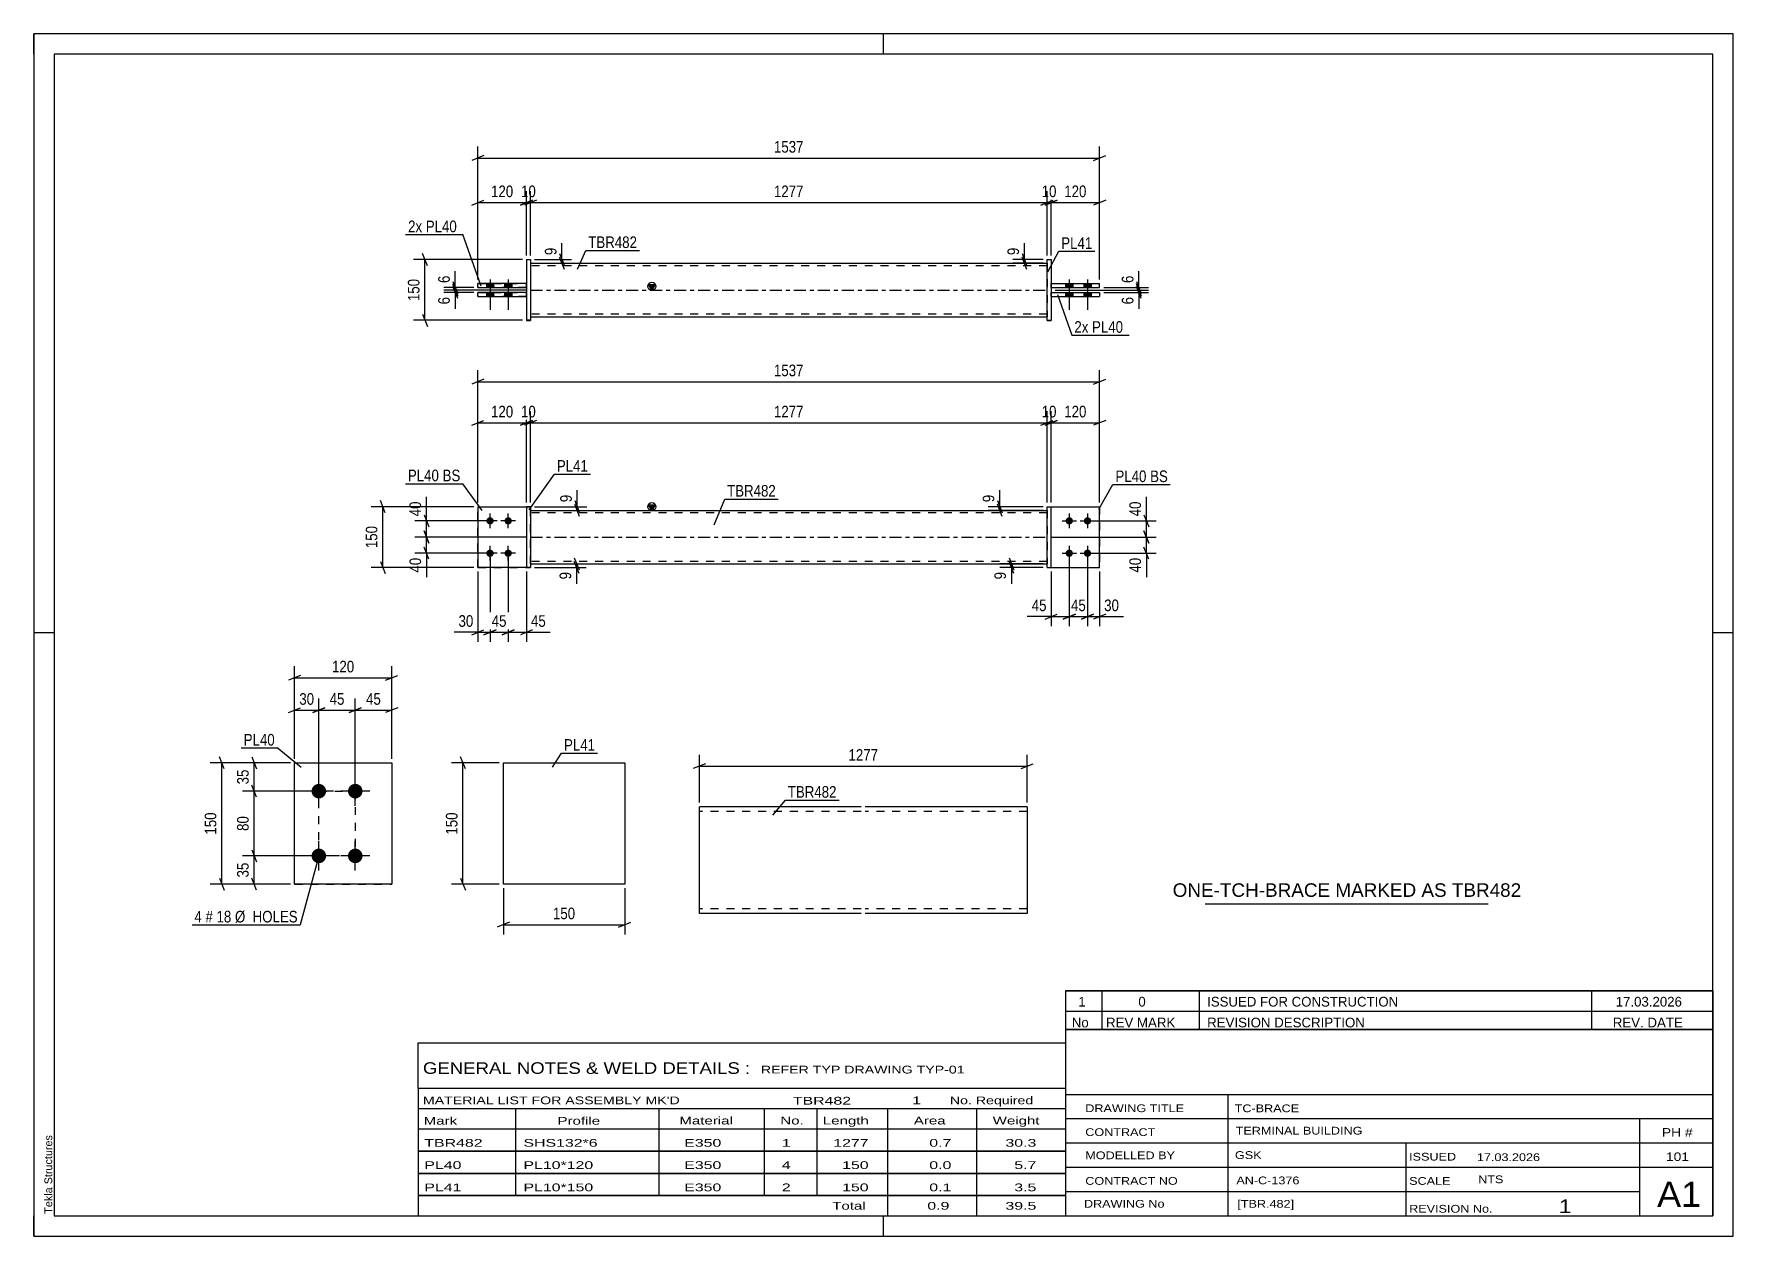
# Model space of a CAD drawing. Header units: millimetres. Extents: x 0 to 420, y 0 to 297.
import ezdxf

# ---------------------------------------------------------------- set-up
doc = ezdxf.new("R2010")
doc.units = ezdxf.units.MM
doc.linetypes.add('DXK_LINE_DOT2', pattern=[3.9198, 1.9599, -1.9599])
doc.linetypes.add('DXK_LINE_DOT3', pattern=[5.9187, 2.979, -0.9799, 0.9799, -0.9799])
doc.styles.add('Arial', font='ARIAL.TTF', dxfattribs={"height": 0.2})
doc.styles.add('Arial Narrow', font='ARIALN.TTF', dxfattribs={"height": 0.2})

# ---------------------------------------------------------------- blocks, each defined once
blk = doc.blocks.new('Unknown-581592121-1127')
at = {"color": 5, "linetype": 'Continuous'}
for p, q in [((420, 297), (0, 297)), ((0, 297), (0, 0)), ((0, 292), (0, 297)), ((210, 292), (210, 297)), ((420, 0), (420, 297)), ((415, 292), (5, 292)), ((5, 292), (5, 5)), ((415, 5), (415, 292)), ((5, 149), (0, 149)), ((420, 149), (415, 149)), ((0, 0), (0, 5)), ((5, 5), (415, 5)), ((210, 0), (210, 5)), ((0, 0), (420, 0))]:
    blk.add_line(p, q, dxfattribs=at)
at = {"color": 174, "linetype": 'Continuous', "style": 'Arial'}
blk.add_text('Tekla Structures', height=1.9102, rotation=90, dxfattribs=at).set_placement((4.5, 5.5))
blk = doc.blocks.new('Part-581592121-1367 - 1364')
at = {"color": 2, "linetype": 'Continuous'}
for p, q in [((250.43, 180.2), (251.43, 180.2)), ((250.43, 165.2), (250.43, 180.2)), ((251.43, 165.2), (251.43, 180.2)), ((250.43, 165.2), (250.43, 165.2)), ((250.43, 165.2), (251.43, 165.2))]:
    blk.add_line(p, q, dxfattribs=at)
at = {"color": 7, "linetype": 'DXK_LINE_DOT2'}
for p, q in [((250.43, 180.2), (251.43, 180.2)), ((250.43, 165.2), (251.43, 165.2))]:
    blk.add_line(p, q, dxfattribs=at)
blk = doc.blocks.new('Part-581592121-1420 - 1364')
at = {"color": 7, "linetype": 'DXK_LINE_DOT2'}
for p, q in [((109.73, 180.2), (121.73, 180.2)), ((109.73, 180.2), (121.73, 180.2)), ((109.73, 165.2), (109.73, 180.2)), ((121.73, 180.2), (121.73, 180.2)), ((121.73, 180.2), (121.73, 165.2)), ((109.73, 165.2), (121.73, 165.2)), ((121.73, 165.2), (109.73, 165.2)), ((109.73, 165.2), (109.73, 165.2))]:
    blk.add_line(p, q, dxfattribs=at)
blk = doc.blocks.new('Bolt-581592121-1378 - 1364')
at = {"linetype": 'Continuous'}
for points in [[(112.73, 175.8), (112.55, 175.82), (112.37, 175.88), (112.2, 175.97), (112.06, 176.1), (111.95, 176.25), (111.88, 176.42), (111.84, 176.6), (111.84, 176.79), (111.88, 176.98), (111.95, 177.15), (112.06, 177.3), (112.2, 177.43), (112.37, 177.52), (112.55, 177.58), (112.73, 177.6), (112.92, 177.58), (113.1, 177.52), (113.26, 177.43), (113.4, 177.3), (113.51, 177.15), (113.59, 176.98), (113.63, 176.79), (113.63, 176.6), (113.59, 176.42), (113.51, 176.25), (113.4, 176.1), (113.26, 175.97), (113.1, 175.88), (112.92, 175.82)], [(117.23, 175.8), (117.05, 175.82), (116.87, 175.88), (116.7, 175.97), (116.56, 176.1), (116.45, 176.25), (116.38, 176.42), (116.34, 176.6), (116.34, 176.79), (116.38, 176.98), (116.45, 177.15), (116.56, 177.3), (116.7, 177.43), (116.87, 177.52), (117.05, 177.58), (117.23, 177.6), (117.42, 177.58), (117.6, 177.52), (117.76, 177.43), (117.9, 177.3), (118.01, 177.15), (118.09, 176.98), (118.13, 176.79), (118.13, 176.6), (118.09, 176.42), (118.01, 176.25), (117.9, 176.1), (117.76, 175.97), (117.6, 175.88), (117.42, 175.82)], [(112.73, 167.8), (112.55, 167.82), (112.37, 167.88), (112.2, 167.97), (112.06, 168.1), (111.95, 168.25), (111.88, 168.42), (111.84, 168.6), (111.84, 168.79), (111.88, 168.98), (111.95, 169.15), (112.06, 169.3), (112.2, 169.43), (112.37, 169.52), (112.55, 169.58), (112.73, 169.6), (112.92, 169.58), (113.1, 169.52), (113.26, 169.43), (113.4, 169.3), (113.51, 169.15), (113.59, 168.98), (113.63, 168.79), (113.63, 168.6), (113.59, 168.42), (113.51, 168.25), (113.4, 168.1), (113.26, 167.97), (113.1, 167.88), (112.92, 167.82)], [(117.23, 167.8), (117.05, 167.82), (116.87, 167.88), (116.7, 167.97), (116.56, 168.1), (116.45, 168.25), (116.38, 168.42), (116.34, 168.6), (116.34, 168.79), (116.38, 168.98), (116.45, 169.15), (116.56, 169.3), (116.7, 169.43), (116.87, 169.52), (117.05, 169.58), (117.23, 169.6), (117.42, 169.58), (117.6, 169.52), (117.76, 169.43), (117.9, 169.3), (118.01, 169.15), (118.09, 168.98), (118.13, 168.79), (118.13, 168.6), (118.09, 168.42), (118.01, 168.25), (117.9, 168.1), (117.76, 167.97), (117.6, 167.88), (117.42, 167.82)]]:
    blk.add_hatch(color=1, dxfattribs=at).paths.add_polyline_path(points)
at = {"color": 1, "linetype": 'Continuous'}
for p, q in [((114.53, 176.7), (110.93, 176.7)), ((112.73, 174.9), (112.73, 178.5)), ((119.03, 176.7), (115.43, 176.7)), ((117.23, 174.9), (117.23, 178.5)), ((114.53, 168.7), (110.93, 168.7)), ((112.73, 166.9), (112.73, 170.5)), ((119.03, 168.7), (115.43, 168.7)), ((117.23, 166.9), (117.23, 170.5))]:
    blk.add_line(p, q, dxfattribs=at)
blk = doc.blocks.new('Bolt-581592121-1379 - 1364')
at = {"linetype": 'Continuous'}
for points in [[(255.93, 177.6), (256.11, 177.58), (256.29, 177.52), (256.46, 177.43), (256.6, 177.3), (256.71, 177.15), (256.78, 176.98), (256.82, 176.79), (256.82, 176.6), (256.78, 176.42), (256.71, 176.25), (256.6, 176.1), (256.46, 175.97), (256.29, 175.88), (256.11, 175.82), (255.93, 175.8), (255.74, 175.82), (255.56, 175.88), (255.4, 175.97), (255.26, 176.1), (255.15, 176.25), (255.07, 176.42), (255.03, 176.6), (255.03, 176.79), (255.07, 176.98), (255.15, 177.15), (255.26, 177.3), (255.4, 177.43), (255.56, 177.52), (255.74, 177.58)], [(260.43, 177.6), (260.61, 177.58), (260.79, 177.52), (260.96, 177.43), (261.1, 177.3), (261.21, 177.15), (261.28, 176.98), (261.32, 176.79), (261.32, 176.6), (261.28, 176.42), (261.21, 176.25), (261.1, 176.1), (260.96, 175.97), (260.79, 175.88), (260.61, 175.82), (260.43, 175.8), (260.24, 175.82), (260.06, 175.88), (259.9, 175.97), (259.76, 176.1), (259.65, 176.25), (259.57, 176.42), (259.53, 176.6), (259.53, 176.79), (259.57, 176.98), (259.65, 177.15), (259.76, 177.3), (259.9, 177.43), (260.06, 177.52), (260.24, 177.58)], [(255.93, 169.6), (256.11, 169.58), (256.29, 169.52), (256.46, 169.43), (256.6, 169.3), (256.71, 169.15), (256.78, 168.98), (256.82, 168.79), (256.82, 168.6), (256.78, 168.42), (256.71, 168.25), (256.6, 168.1), (256.46, 167.97), (256.29, 167.88), (256.11, 167.82), (255.93, 167.8), (255.74, 167.82), (255.56, 167.88), (255.4, 167.97), (255.26, 168.1), (255.15, 168.25), (255.07, 168.42), (255.03, 168.6), (255.03, 168.79), (255.07, 168.98), (255.15, 169.15), (255.26, 169.3), (255.4, 169.43), (255.56, 169.52), (255.74, 169.58)], [(260.43, 169.6), (260.61, 169.58), (260.79, 169.52), (260.96, 169.43), (261.1, 169.3), (261.21, 169.15), (261.28, 168.98), (261.32, 168.79), (261.32, 168.6), (261.28, 168.42), (261.21, 168.25), (261.1, 168.1), (260.96, 167.97), (260.79, 167.88), (260.61, 167.82), (260.43, 167.8), (260.24, 167.82), (260.06, 167.88), (259.9, 167.97), (259.76, 168.1), (259.65, 168.25), (259.57, 168.42), (259.53, 168.6), (259.53, 168.79), (259.57, 168.98), (259.65, 169.15), (259.76, 169.3), (259.9, 169.43), (260.06, 169.52), (260.24, 169.58)]]:
    blk.add_hatch(color=1, dxfattribs=at).paths.add_polyline_path(points)
at = {"color": 1, "linetype": 'Continuous'}
for p, q in [((254.13, 176.7), (257.73, 176.7)), ((255.93, 178.5), (255.93, 174.9)), ((258.63, 176.7), (262.23, 176.7)), ((260.43, 178.5), (260.43, 174.9)), ((254.13, 168.7), (257.73, 168.7)), ((255.93, 170.5), (255.93, 166.9)), ((258.63, 168.7), (262.23, 168.7)), ((260.43, 170.5), (260.43, 166.9))]:
    blk.add_line(p, q, dxfattribs=at)
blk = doc.blocks.new('Part-581592121-1405 - 1364')
at = {"color": 2, "linetype": 'Continuous'}
for p, q in [((122.73, 180.2), (121.73, 180.2)), ((121.73, 180.2), (121.73, 165.2)), ((122.73, 180.2), (122.73, 180.2)), ((122.73, 180.2), (122.73, 165.2)), ((121.73, 165.2), (122.73, 165.2))]:
    blk.add_line(p, q, dxfattribs=at)
at = {"color": 7, "linetype": 'DXK_LINE_DOT2'}
for p, q in [((121.73, 180.2), (122.73, 180.2)), ((122.73, 165.2), (121.73, 165.2))]:
    blk.add_line(p, q, dxfattribs=at)
blk = doc.blocks.new('Part-581592121-1425 - 1364')
at = {"color": 2, "linetype": 'Continuous'}
for p, q in [((109.73, 180.2), (121.73, 180.2)), ((109.73, 180.2), (109.73, 165.2)), ((121.73, 165.2), (109.73, 165.2)), ((109.73, 165.2), (109.73, 165.2))]:
    blk.add_line(p, q, dxfattribs=at)
at = {"color": 7, "linetype": 'DXK_LINE_DOT2'}
for p, q in [((109.73, 180.2), (121.73, 180.2)), ((121.73, 180.2), (121.73, 180.2)), ((121.73, 180.2), (121.73, 165.2)), ((109.73, 165.2), (121.73, 165.2)), ((109.73, 165.2), (109.73, 165.2))]:
    blk.add_line(p, q, dxfattribs=at)
blk = doc.blocks.new('Part-581592121-1440 - 1364')
at = {"linetype": 'Continuous'}
blk.add_hatch(color=2, dxfattribs=at).paths.add_polyline_path([(152.73, 179.3), (151.93, 180.7), (153.53, 180.7)])
at = {"color": 2, "linetype": 'Continuous'}
for p, q in [((152.73, 179.3), (151.93, 180.7)), ((151.93, 180.7), (153.53, 180.7)), ((153.53, 180.7), (152.73, 179.3)), ((122.73, 179.3), (250.43, 179.3)), ((122.73, 166.1), (250.43, 166.1))]:
    blk.add_line(p, q, dxfattribs=at)
at = {"color": 7, "linetype": 'DXK_LINE_DOT2'}
for p, q in [((122.73, 166.1), (122.73, 179.3)), ((250.43, 178.7), (122.73, 178.7)), ((250.43, 179.3), (250.43, 166.1)), ((250.43, 166.7), (122.73, 166.7))]:
    blk.add_line(p, q, dxfattribs=at)
at = {"color": 7, "linetype": 'DXK_LINE_DOT3'}
blk.add_line((122.73, 172.7), (250.43, 172.7), dxfattribs=at)
at = {"color": 2, "linetype": 'Continuous'}
blk.add_circle((152.73, 180.2), 1, dxfattribs=at)
blk = doc.blocks.new('Part-581592121-1445 - 1364')
at = {"color": 2, "linetype": 'Continuous'}
for p, q in [((251.43, 180.2), (263.43, 180.2)), ((263.43, 180.2), (263.43, 180.2)), ((263.43, 165.2), (263.43, 180.2)), ((251.43, 165.2), (263.43, 165.2))]:
    blk.add_line(p, q, dxfattribs=at)
at = {"color": 7, "linetype": 'DXK_LINE_DOT2'}
for p, q in [((251.43, 180.2), (263.43, 180.2)), ((251.43, 165.2), (251.43, 180.2)), ((251.43, 165.2), (251.43, 165.2)), ((251.43, 165.2), (263.43, 165.2))]:
    blk.add_line(p, q, dxfattribs=at)
blk = doc.blocks.new('Part-581592121-1450 - 1364')
at = {"color": 7, "linetype": 'DXK_LINE_DOT2'}
for p, q in [((251.43, 180.2), (263.43, 180.2)), ((251.43, 165.2), (251.43, 180.2)), ((251.43, 180.2), (263.43, 180.2)), ((263.43, 180.2), (263.43, 180.2)), ((263.43, 180.2), (263.43, 165.2)), ((251.43, 165.2), (251.43, 165.2)), ((251.43, 165.2), (263.43, 165.2)), ((251.43, 165.2), (263.43, 165.2))]:
    blk.add_line(p, q, dxfattribs=at)
blk = doc.blocks.new('Part-581592121-1793 - 1767')
at = {"color": 2, "linetype": 'Continuous'}
for p, q in [((121.73, 233.15), (109.73, 233.15)), ((109.73, 232.15), (109.73, 233.15)), ((109.73, 232.15), (121.73, 232.15)), ((109.73, 232.14), (109.73, 232.15)), ((121.73, 232.14), (121.73, 233.15))]:
    blk.add_line(p, q, dxfattribs=at)
at = {"color": 7, "linetype": 'DXK_LINE_DOT2'}
for p, q in [((109.73, 233.14), (121.73, 233.14)), ((121.73, 232.14), (109.73, 232.14))]:
    blk.add_line(p, q, dxfattribs=at)
blk = doc.blocks.new('Part-581592121-1778 - 1767')
at = {"color": 2, "linetype": 'Continuous'}
for p, q in [((251.43, 233.15), (263.43, 233.15)), ((251.43, 232.15), (251.43, 233.15)), ((251.43, 232.14), (251.43, 232.15)), ((251.43, 232.15), (263.43, 232.15)), ((263.43, 233.15), (263.43, 232.14))]:
    blk.add_line(p, q, dxfattribs=at)
at = {"color": 7, "linetype": 'DXK_LINE_DOT2'}
for p, q in [((251.43, 233.14), (263.43, 233.14)), ((251.43, 232.14), (263.43, 232.14))]:
    blk.add_line(p, q, dxfattribs=at)
blk = doc.blocks.new('Part-581592121-1798 - 1767')
at = {"color": 2, "linetype": 'Continuous'}
for p, q in [((121.73, 235.35), (109.73, 235.35)), ((109.73, 234.35), (109.73, 235.35)), ((121.73, 234.34), (121.73, 235.35)), ((109.73, 234.35), (121.73, 234.35)), ((109.73, 234.34), (109.73, 234.35))]:
    blk.add_line(p, q, dxfattribs=at)
at = {"color": 7, "linetype": 'DXK_LINE_DOT2'}
for p, q in [((109.73, 235.34), (121.73, 235.34)), ((121.73, 234.34), (109.73, 234.34))]:
    blk.add_line(p, q, dxfattribs=at)
blk = doc.blocks.new('Part-581592121-1773 - 1767')
at = {"linetype": 'Continuous'}
blk.add_hatch(color=2, dxfattribs=at).paths.add_polyline_path([(152.73, 233.74), (151.93, 235.14), (153.53, 235.14)])
at = {"color": 2, "linetype": 'Continuous'}
for p, q in [((122.73, 240.34), (250.43, 240.34)), ((152.73, 233.74), (151.93, 235.14)), ((151.93, 235.14), (153.53, 235.14)), ((153.53, 235.14), (152.73, 233.74)), ((122.73, 227.14), (250.43, 227.14))]:
    blk.add_line(p, q, dxfattribs=at)
at = {"color": 7, "linetype": 'DXK_LINE_DOT2'}
for p, q in [((122.73, 240.34), (122.73, 227.14)), ((250.43, 239.74), (122.73, 239.74)), ((250.43, 240.34), (250.43, 227.14)), ((250.43, 227.74), (122.73, 227.74))]:
    blk.add_line(p, q, dxfattribs=at)
at = {"color": 7, "linetype": 'DXK_LINE_DOT3'}
blk.add_line((122.73, 233.74), (250.43, 233.74), dxfattribs=at)
at = {"color": 2, "linetype": 'Continuous'}
blk.add_circle((152.73, 234.64), 1, dxfattribs=at)
blk = doc.blocks.new('Part-581592121-1783 - 1767')
at = {"color": 2, "linetype": 'Continuous'}
for p, q in [((251.43, 235.35), (263.43, 235.35)), ((251.43, 234.35), (251.43, 235.35)), ((263.43, 234.34), (263.43, 235.35)), ((251.43, 234.34), (251.43, 234.35)), ((251.43, 234.35), (263.43, 234.35))]:
    blk.add_line(p, q, dxfattribs=at)
at = {"color": 7, "linetype": 'DXK_LINE_DOT2'}
for p, q in [((251.43, 235.34), (263.43, 235.34)), ((251.43, 234.34), (263.43, 234.34))]:
    blk.add_line(p, q, dxfattribs=at)
blk = doc.blocks.new('Part-581592121-1799 - 1767')
at = {"color": 2, "linetype": 'Continuous'}
for p, q in [((121.73, 241.25), (122.73, 241.25)), ((121.73, 241.25), (121.73, 226.25)), ((122.73, 241.24), (122.73, 241.25)), ((122.73, 241.25), (122.73, 226.24)), ((122.73, 226.25), (121.73, 226.25)), ((121.73, 226.25), (121.73, 226.24))]:
    blk.add_line(p, q, dxfattribs=at)
at = {"color": 7, "linetype": 'DXK_LINE_DOT2'}
for p, q in [((121.73, 241.24), (122.73, 241.24)), ((121.73, 226.25), (121.73, 226.24)), ((121.73, 226.24), (122.73, 226.24))]:
    blk.add_line(p, q, dxfattribs=at)
blk = doc.blocks.new('Part-581592121-1788 - 1767')
at = {"color": 2, "linetype": 'Continuous'}
for p, q in [((250.43, 241.24), (250.43, 241.25)), ((250.43, 226.25), (250.43, 241.25)), ((250.43, 241.25), (251.43, 241.25)), ((251.43, 241.24), (251.43, 241.25)), ((251.43, 241.25), (251.43, 226.25)), ((250.43, 226.25), (251.43, 226.25)), ((250.43, 226.24), (250.43, 226.25)), ((251.43, 226.24), (251.43, 226.25))]:
    blk.add_line(p, q, dxfattribs=at)
at = {"color": 7, "linetype": 'DXK_LINE_DOT2'}
for p, q in [((250.43, 241.24), (251.43, 241.24)), ((250.43, 226.24), (251.43, 226.24)), ((251.43, 226.25), (251.43, 226.24))]:
    blk.add_line(p, q, dxfattribs=at)
blk = doc.blocks.new('Bolt-581592121-1800 - 1767')
at = {"linetype": 'Continuous'}
for points in [[(256.83, 235.35), (255.03, 235.35), (255.03, 234.35), (256.83, 234.35)], [(256.83, 235.34), (255.03, 235.34), (255.03, 234.34), (256.83, 234.34)], [(261.33, 235.35), (259.53, 235.35), (259.53, 234.35), (261.33, 234.35)], [(261.33, 235.34), (259.53, 235.34), (259.53, 234.34), (261.33, 234.34)], [(256.83, 233.15), (255.03, 233.15), (255.03, 232.15), (256.83, 232.15)], [(256.83, 233.14), (255.03, 233.14), (255.03, 232.14), (256.83, 232.14)], [(261.33, 233.15), (259.53, 233.15), (259.53, 232.15), (261.33, 232.15)], [(261.33, 233.14), (259.53, 233.14), (259.53, 232.14), (261.33, 232.14)]]:
    blk.add_hatch(color=1, dxfattribs=at).paths.add_polyline_path(points)
at = {"color": 1, "linetype": 'Continuous'}
for p, q in [((255.03, 235.35), (255.03, 234.35)), ((255.03, 235.34), (255.03, 234.34)), ((255.93, 236.35), (255.93, 228.85)), ((255.93, 236.34), (255.93, 228.84)), ((256.83, 235.35), (256.83, 234.35)), ((256.83, 235.34), (256.83, 234.34)), ((259.53, 235.35), (259.53, 234.35)), ((259.53, 235.34), (259.53, 234.34)), ((260.43, 236.35), (260.43, 228.85)), ((260.43, 236.34), (260.43, 228.84)), ((261.33, 235.35), (261.33, 234.35)), ((261.33, 235.34), (261.33, 234.34)), ((255.03, 233.15), (255.03, 232.15)), ((255.03, 233.14), (255.03, 232.14)), ((256.83, 233.15), (256.83, 232.15)), ((256.83, 233.14), (256.83, 232.14)), ((259.53, 233.15), (259.53, 232.15)), ((259.53, 233.14), (259.53, 232.14)), ((261.33, 233.15), (261.33, 232.15)), ((261.33, 233.14), (261.33, 232.14))]:
    blk.add_line(p, q, dxfattribs=at)
blk = doc.blocks.new('Bolt-581592121-1801 - 1767')
at = {"linetype": 'Continuous'}
for points in [[(111.83, 234.35), (113.63, 234.35), (113.63, 235.35), (111.83, 235.35)], [(111.83, 234.34), (113.63, 234.34), (113.63, 235.34), (111.83, 235.34)], [(116.33, 234.35), (118.13, 234.35), (118.13, 235.35), (116.33, 235.35)], [(116.33, 234.34), (118.13, 234.34), (118.13, 235.34), (116.33, 235.34)], [(111.83, 232.15), (113.63, 232.15), (113.63, 233.15), (111.83, 233.15)], [(111.83, 232.14), (113.63, 232.14), (113.63, 233.14), (111.83, 233.14)], [(116.33, 232.15), (118.13, 232.15), (118.13, 233.15), (116.33, 233.15)], [(116.33, 232.14), (118.13, 232.14), (118.13, 233.14), (116.33, 233.14)]]:
    blk.add_hatch(color=1, dxfattribs=at).paths.add_polyline_path(points)
at = {"color": 1, "linetype": 'Continuous'}
for p, q in [((111.83, 235.35), (111.83, 234.35)), ((111.83, 235.34), (111.83, 234.34)), ((112.73, 236.35), (112.73, 228.85)), ((112.73, 236.34), (112.73, 228.84)), ((113.63, 235.35), (113.63, 234.35)), ((113.63, 235.34), (113.63, 234.34)), ((116.33, 235.35), (116.33, 234.35)), ((116.33, 235.34), (116.33, 234.34)), ((117.23, 236.35), (117.23, 228.85)), ((117.23, 236.34), (117.23, 228.84)), ((118.13, 235.35), (118.13, 234.35)), ((118.13, 235.34), (118.13, 234.34)), ((111.83, 233.15), (111.83, 232.15)), ((111.83, 233.14), (111.83, 232.14)), ((113.63, 233.15), (113.63, 232.15)), ((113.63, 233.14), (113.63, 232.14)), ((116.33, 233.15), (116.33, 232.15)), ((116.33, 233.14), (116.33, 232.14)), ((118.13, 233.15), (118.13, 232.15)), ((118.13, 233.14), (118.13, 232.14))]:
    blk.add_line(p, q, dxfattribs=at)
blk = doc.blocks.new('Bolt-581592121-2103 - 2040')
at = {"linetype": 'Continuous'}
for points in [[(70.42, 108.12), (70.04, 108.16), (69.69, 108.27), (69.36, 108.46), (69.08, 108.71), (68.86, 109.02), (68.71, 109.36), (68.63, 109.73), (68.63, 110.11), (68.71, 110.47), (68.86, 110.82), (69.08, 111.12), (69.36, 111.37), (69.69, 111.56), (70.04, 111.68), (70.42, 111.72), (70.79, 111.68), (71.15, 111.56), (71.48, 111.37), (71.76, 111.12), (71.98, 110.82), (72.13, 110.47), (72.21, 110.11), (72.21, 109.73), (72.13, 109.36), (71.98, 109.02), (71.76, 108.71), (71.48, 108.46), (71.15, 108.27), (70.79, 108.16)], [(79.42, 108.12), (79.04, 108.16), (78.69, 108.27), (78.36, 108.46), (78.08, 108.71), (77.86, 109.02), (77.71, 109.36), (77.63, 109.73), (77.63, 110.11), (77.71, 110.47), (77.86, 110.82), (78.08, 111.12), (78.36, 111.37), (78.69, 111.56), (79.04, 111.68), (79.42, 111.72), (79.79, 111.68), (80.15, 111.56), (80.48, 111.37), (80.76, 111.12), (80.98, 110.82), (81.13, 110.47), (81.21, 110.11), (81.21, 109.73), (81.13, 109.36), (80.98, 109.02), (80.76, 108.71), (80.48, 108.46), (80.15, 108.27), (79.79, 108.16)], [(70.42, 92.12), (70.04, 92.16), (69.69, 92.27), (69.36, 92.46), (69.08, 92.71), (68.86, 93.02), (68.71, 93.36), (68.63, 93.73), (68.63, 94.11), (68.71, 94.47), (68.86, 94.82), (69.08, 95.12), (69.36, 95.37), (69.69, 95.56), (70.04, 95.68), (70.42, 95.72), (70.79, 95.68), (71.15, 95.56), (71.48, 95.37), (71.76, 95.12), (71.98, 94.82), (72.13, 94.47), (72.21, 94.11), (72.21, 93.73), (72.13, 93.36), (71.98, 93.02), (71.76, 92.71), (71.48, 92.46), (71.15, 92.27), (70.79, 92.16)], [(79.42, 92.12), (79.04, 92.16), (78.69, 92.27), (78.36, 92.46), (78.08, 92.71), (77.86, 93.02), (77.71, 93.36), (77.63, 93.73), (77.63, 94.11), (77.71, 94.47), (77.86, 94.82), (78.08, 95.12), (78.36, 95.37), (78.69, 95.56), (79.04, 95.68), (79.42, 95.72), (79.79, 95.68), (80.15, 95.56), (80.48, 95.37), (80.76, 95.12), (80.98, 94.82), (81.13, 94.47), (81.21, 94.11), (81.21, 93.73), (81.13, 93.36), (80.98, 93.02), (80.76, 92.71), (80.48, 92.46), (80.15, 92.27), (79.79, 92.16)]]:
    blk.add_hatch(color=1, dxfattribs=at).paths.add_polyline_path(points)
at = {"color": 1, "linetype": 'Continuous'}
for p, q in [((70.42, 106.32), (70.42, 113.52)), ((79.42, 106.32), (79.42, 113.52)), ((74.02, 109.92), (66.82, 109.92)), ((83.02, 109.92), (75.82, 109.92)), ((70.42, 90.32), (70.42, 97.52)), ((79.42, 90.32), (79.42, 97.52)), ((74.02, 93.92), (66.82, 93.92)), ((83.02, 93.92), (75.82, 93.92))]:
    blk.add_line(p, q, dxfattribs=at)
blk = doc.blocks.new('Part-581592121-2108 - 2040')
at = {"color": 2, "linetype": 'Continuous'}
for p, q in [((64.42, 116.92), (88.42, 116.92)), ((64.42, 86.92), (64.42, 116.92)), ((88.42, 116.92), (88.42, 116.92)), ((88.42, 116.92), (88.42, 86.92)), ((88.42, 86.92), (64.42, 86.92)), ((64.42, 86.92), (64.42, 86.92))]:
    blk.add_line(p, q, dxfattribs=at)
at = {"color": 7, "linetype": 'DXK_LINE_DOT2'}
for p, q in [((64.42, 116.92), (88.42, 116.92)), ((64.42, 86.92), (88.42, 86.92)), ((64.42, 86.92), (64.42, 86.92))]:
    blk.add_line(p, q, dxfattribs=at)
blk = doc.blocks.new('Part-581592121-2231 - 2225')
at = {"color": 2, "linetype": 'Continuous'}
for p, q in [((116.03, 116.92), (146.03, 116.92)), ((116.03, 86.92), (116.03, 116.92)), ((146.03, 116.92), (146.03, 86.92)), ((146.03, 86.92), (116.03, 86.92))]:
    blk.add_line(p, q, dxfattribs=at)
blk = doc.blocks.new('Part-581592121-2256 - 2248')
at = {"color": 2, "linetype": 'Continuous'}
for p, q in [((204.49, 106.08), (164.49, 106.08)), ((164.49, 79.86), (164.49, 106.08)), ((245.49, 106.08), (205.49, 106.08)), ((245.49, 106.08), (245.49, 105.9)), ((245.49, 105.9), (245.49, 103.68)), ((245.49, 103.68), (245.49, 79.68)), ((164.49, 79.68), (164.49, 79.86)), ((204.49, 79.68), (164.49, 79.68)), ((245.49, 79.68), (205.49, 79.68))]:
    blk.add_line(p, q, dxfattribs=at)
at = {"color": 7, "linetype": 'DXK_LINE_DOT2'}
for p, q in [((245.49, 105.38), (245.49, 103.68)), ((204.49, 104.88), (164.49, 104.88)), ((245.49, 104.88), (205.49, 104.88)), ((164.49, 80.88), (164.49, 80.97)), ((204.49, 80.88), (164.49, 80.88)), ((245.49, 80.88), (205.49, 80.88)), ((245.49, 80.97), (245.49, 81.16)), ((245.49, 80.88), (245.49, 80.97)), ((245.49, 80.88), (245.49, 80.97)), ((164.49, 79.68), (164.49, 79.68))]:
    blk.add_line(p, q, dxfattribs=at)
blk = doc.blocks.new('Rectangle-581592121-2210 - 2040')
at = {"color": 1, "linetype": 'DXK_LINE_DOT2'}
blk.add_lwpolyline([(70.42, 109.92), (79.42, 109.92), (79.42, 93.92), (70.42, 93.92), (70.42, 109.92)], close=True, dxfattribs=at)
blk = doc.blocks.new('StraightDimension-581592121-1609 - 1364')
at = {"color": 7, "linetype": 'Continuous'}
for p, q in [((121.73, 172.7), (94.18, 172.7)), ((96.43, 174.2), (97.63, 171.2)), ((97.03, 168.7), (97.03, 172.7)), ((111.73, 168.7), (94.18, 168.7)), ((97.63, 167.2), (96.43, 170.2))]:
    blk.add_line(p, q, dxfattribs=at)
at = {"color": 0}
blk.add_wipeout([(96.28, 168.17), (92.08, 168.17), (92.08, 163.32), (96.28, 163.32)], dxfattribs=at)
at = {"color": 7, "linetype": 'Continuous'}
blk.add_line((97.03, 168.7), (97.03, 162.79), dxfattribs=at)
blk.add_line((97.03, 168.7), (97.03, 162.79), dxfattribs=at)
at = {"color": 3, "style": 'Arial Narrow'}
blk.add_text('40', height=2.863, rotation=90.0002, dxfattribs=at).set_placement((95.68, 163.92))
blk = doc.blocks.new('StraightDimension-581592121-1665 - 1364')
at = {"color": 7, "linetype": 'Continuous'}
for p, q in [((255.93, 167.7), (255.93, 150.65)), ((260.43, 167.7), (260.43, 150.65)), ((254.43, 152.45), (257.43, 153.65)), ((255.93, 153.05), (260.43, 153.05)), ((261.93, 153.65), (258.93, 152.45))]:
    blk.add_line(p, q, dxfattribs=at)
at = {"color": 0}
blk.add_wipeout([(260.6, 153.8), (260.6, 158), (255.75, 158), (255.75, 153.8)], dxfattribs=at)
at = {"color": 3, "style": 'Arial Narrow'}
blk.add_text('45', height=2.863, dxfattribs=at).set_placement((256.35, 154.4))
blk = doc.blocks.new('StraightDimension-581592121-1505 - 1364')
at = {"color": 7, "linetype": 'Continuous'}
for p, q in [((250.43, 181.2), (250.43, 203.77)), ((251.43, 181.2), (251.43, 203.77)), ((248.93, 200.32), (251.93, 201.52)), ((252.93, 201.52), (249.93, 200.32)), ((250.43, 200.92), (251.43, 200.92))]:
    blk.add_line(p, q, dxfattribs=at)
at = {"color": 0}
blk.add_wipeout([(253.35, 201.67), (253.35, 205.87), (248.5, 205.87), (248.5, 201.67)], dxfattribs=at)
at = {"color": 3, "style": 'Arial Narrow'}
blk.add_text('10', height=2.863, dxfattribs=at).set_placement((249.1, 202.27))
blk = doc.blocks.new('StraightDimension-581592121-1703 - 1364')
at = {"color": 7, "linetype": 'Continuous'}
for p, q in [((261.43, 176.7), (277.39, 176.7)), ((274.39, 178.2), (275.59, 175.2)), ((274.99, 172.7), (274.99, 176.7)), ((251.43, 172.7), (277.39, 172.7)), ((275.59, 171.2), (274.39, 174.2))]:
    blk.add_line(p, q, dxfattribs=at)
at = {"color": 0}
blk.add_wipeout([(274.24, 182.08), (270.04, 182.08), (270.04, 177.22), (274.24, 177.22)], dxfattribs=at)
at = {"color": 7, "linetype": 'Continuous'}
blk.add_line((274.99, 176.7), (274.99, 182.6), dxfattribs=at)
blk.add_line((274.99, 176.7), (274.99, 182.6), dxfattribs=at)
at = {"color": 3, "style": 'Arial Narrow'}
blk.add_text('40', height=2.863, rotation=90.0002, dxfattribs=at).set_placement((273.64, 177.82))
blk = doc.blocks.new('StraightDimension-581592121-1600 - 1364')
at = {"color": 7, "linetype": 'Continuous'}
for p, q in [((133.69, 181.7), (134.89, 178.7)), ((134.89, 177.8), (133.69, 180.8)), ((123.73, 180.2), (136.69, 180.2)), ((123.73, 179.3), (136.69, 179.3)), ((134.29, 179.3), (134.29, 180.2))]:
    blk.add_line(p, q, dxfattribs=at)
at = {"color": 0}
blk.add_wipeout([(133.54, 183.75), (129.34, 183.75), (129.34, 180.72), (133.54, 180.72)], dxfattribs=at)
at = {"color": 7, "linetype": 'Continuous'}
blk.add_line((134.29, 180.2), (134.29, 184.28), dxfattribs=at)
blk.add_line((134.29, 180.2), (134.29, 184.28), dxfattribs=at)
at = {"color": 3, "style": 'Arial Narrow'}
blk.add_text('9', height=2.86, rotation=90.0002, dxfattribs=at).set_placement((132.94, 181.32))
blk = doc.blocks.new('StraightDimension-581592121-1649 - 1364')
at = {"color": 7, "linetype": 'Continuous'}
for p, q in [((251.43, 164.2), (251.43, 150.65)), ((255.93, 167.7), (255.93, 150.65)), ((249.93, 152.45), (252.93, 153.65)), ((251.43, 153.05), (255.93, 153.05)), ((257.43, 153.65), (254.43, 152.45))]:
    blk.add_line(p, q, dxfattribs=at)
at = {"color": 0}
blk.add_wipeout([(250.9, 153.8), (250.9, 158), (246.05, 158), (246.05, 153.8)], dxfattribs=at)
at = {"color": 7, "linetype": 'Continuous'}
blk.add_line((251.43, 153.05), (245.52, 153.05), dxfattribs=at)
blk.add_line((251.43, 153.05), (245.52, 153.05), dxfattribs=at)
at = {"color": 3, "style": 'Arial Narrow'}
blk.add_text('45', height=2.863, dxfattribs=at).set_placement((246.65, 154.4))
blk = doc.blocks.new('StraightDimension-581592121-1560 - 1364')
at = {"color": 7, "linetype": 'Continuous'}
for p, q in [((109.73, 164.2), (109.73, 146.78)), ((112.73, 167.7), (112.73, 146.78)), ((108.23, 148.58), (111.23, 149.78)), ((109.73, 149.18), (112.73, 149.18)), ((114.23, 149.78), (111.23, 148.58))]:
    blk.add_line(p, q, dxfattribs=at)
at = {"color": 0}
blk.add_wipeout([(109.21, 149.93), (109.21, 154.13), (104.35, 154.13), (104.35, 149.93)], dxfattribs=at)
at = {"color": 7, "linetype": 'Continuous'}
blk.add_line((109.73, 149.18), (103.83, 149.18), dxfattribs=at)
blk.add_line((109.73, 149.18), (103.83, 149.18), dxfattribs=at)
at = {"color": 3, "style": 'Arial Narrow'}
blk.add_text('30', height=2.863, dxfattribs=at).set_placement((104.95, 150.53))
blk = doc.blocks.new('StraightDimension-581592121-1452 - 1364')
at = {"color": 7, "linetype": 'Continuous'}
for p, q in [((109.73, 181.2), (109.73, 203.77)), ((121.73, 181.2), (121.73, 203.77)), ((108.23, 200.32), (111.23, 201.52)), ((109.73, 200.92), (121.73, 200.92)), ((123.23, 201.52), (120.23, 200.32))]:
    blk.add_line(p, q, dxfattribs=at)
at = {"color": 0}
blk.add_wipeout([(119.07, 201.67), (119.07, 205.87), (112.39, 205.87), (112.39, 201.67)], dxfattribs=at)
at = {"color": 3, "style": 'Arial Narrow'}
blk.add_text('120', height=2.863, dxfattribs=at).set_placement((112.99, 202.27))
blk = doc.blocks.new('StraightDimension-581592121-1730 - 1364')
at = {"color": 7, "linetype": 'Continuous'}
for p, q in [((238.14, 181.7), (239.34, 178.7)), ((239.34, 177.8), (238.14, 180.8)), ((249.43, 180.2), (235.89, 180.2)), ((249.43, 179.3), (235.89, 179.3)), ((238.74, 179.3), (238.74, 180.2))]:
    blk.add_line(p, q, dxfattribs=at)
at = {"color": 0}
blk.add_wipeout([(237.99, 183.75), (233.79, 183.75), (233.79, 180.72), (237.99, 180.72)], dxfattribs=at)
at = {"color": 7, "linetype": 'Continuous'}
blk.add_line((238.74, 180.2), (238.74, 184.28), dxfattribs=at)
blk.add_line((238.74, 180.2), (238.74, 184.28), dxfattribs=at)
at = {"color": 3, "style": 'Arial Narrow'}
blk.add_text('9', height=2.86, rotation=90.0002, dxfattribs=at).set_placement((237.39, 181.32))
blk = doc.blocks.new('StraightDimension-581592121-1479 - 1364')
at = {"color": 7, "linetype": 'Continuous'}
for p, q in [((121.73, 181.2), (121.73, 203.77)), ((122.73, 181.2), (122.73, 203.77)), ((120.23, 200.32), (123.23, 201.52)), ((124.23, 201.52), (121.23, 200.32)), ((121.73, 200.92), (122.73, 200.92))]:
    blk.add_line(p, q, dxfattribs=at)
at = {"color": 0}
blk.add_wipeout([(124.66, 201.67), (124.66, 205.87), (119.8, 205.87), (119.8, 201.67)], dxfattribs=at)
at = {"color": 3, "style": 'Arial Narrow'}
blk.add_text('10', height=2.863, dxfattribs=at).set_placement((120.4, 202.27))
blk = doc.blocks.new('StraightDimension-581592121-1577 - 1364')
at = {"color": 7, "linetype": 'Continuous'}
for p, q in [((117.23, 167.7), (117.23, 146.78)), ((121.73, 164.2), (121.73, 146.78)), ((115.73, 148.58), (118.73, 149.78)), ((117.23, 149.18), (121.73, 149.18)), ((123.23, 149.78), (120.23, 148.58))]:
    blk.add_line(p, q, dxfattribs=at)
at = {"color": 0}
blk.add_wipeout([(127.11, 149.93), (127.11, 154.13), (122.26, 154.13), (122.26, 149.93)], dxfattribs=at)
at = {"color": 7, "linetype": 'Continuous'}
blk.add_line((121.73, 149.18), (127.64, 149.18), dxfattribs=at)
blk.add_line((121.73, 149.18), (127.64, 149.18), dxfattribs=at)
at = {"color": 3, "style": 'Arial Narrow'}
blk.add_text('45', height=2.863, dxfattribs=at).set_placement((122.86, 150.53))
blk = doc.blocks.new('StraightDimension-581592121-1496 - 1364')
at = {"color": 7, "linetype": 'Continuous'}
for p, q in [((122.73, 181.2), (122.73, 203.77)), ((250.43, 181.2), (250.43, 203.77)), ((124.23, 201.52), (121.23, 200.32)), ((122.73, 200.92), (250.43, 200.92)), ((248.93, 200.32), (251.93, 201.52))]:
    blk.add_line(p, q, dxfattribs=at)
at = {"color": 0}
blk.add_wipeout([(190.84, 201.67), (190.84, 205.87), (182.32, 205.87), (182.32, 201.67)], dxfattribs=at)
at = {"color": 3, "style": 'Arial Narrow'}
blk.add_text('1277', height=2.863, dxfattribs=at).set_placement((182.92, 202.27))
blk = doc.blocks.new('StraightDimension-581592121-1523 - 1364')
at = {"color": 7, "linetype": 'Continuous'}
for p, q in [((251.43, 181.2), (251.43, 203.77)), ((263.43, 181.2), (263.43, 203.77)), ((249.93, 200.32), (252.93, 201.52)), ((251.43, 200.92), (263.43, 200.92)), ((264.93, 201.52), (261.93, 200.32))]:
    blk.add_line(p, q, dxfattribs=at)
at = {"color": 0}
blk.add_wipeout([(260.77, 201.67), (260.77, 205.87), (254.08, 205.87), (254.08, 201.67)], dxfattribs=at)
at = {"color": 3, "style": 'Arial Narrow'}
blk.add_text('120', height=2.863, dxfattribs=at).set_placement((254.68, 202.27))
blk = doc.blocks.new('StraightDimension-581592121-1546 - 1364')
at = {"color": 7, "linetype": 'Continuous'}
for p, q in [((111.23, 211.69), (108.23, 210.49)), ((109.73, 181.2), (109.73, 213.94)), ((109.73, 211.09), (263.43, 211.09)), ((261.93, 210.49), (264.93, 211.69)), ((263.43, 181.2), (263.43, 213.94))]:
    blk.add_line(p, q, dxfattribs=at)
at = {"color": 0}
blk.add_wipeout([(190.84, 211.84), (190.84, 216.04), (182.32, 216.04), (182.32, 211.84)], dxfattribs=at)
at = {"color": 3, "style": 'Arial Narrow'}
blk.add_text('1537', height=2.863, dxfattribs=at).set_placement((182.92, 212.44))
blk = doc.blocks.new('StraightDimension-581592121-1570 - 1364')
at = {"color": 7, "linetype": 'Continuous'}
for p, q in [((112.73, 167.7), (112.73, 146.78)), ((117.23, 167.7), (117.23, 146.78)), ((111.23, 148.58), (114.23, 149.78)), ((112.73, 149.18), (117.23, 149.18)), ((118.73, 149.78), (115.73, 148.58))]:
    blk.add_line(p, q, dxfattribs=at)
at = {"color": 0}
blk.add_wipeout([(117.41, 149.93), (117.41, 154.13), (112.55, 154.13), (112.55, 149.93)], dxfattribs=at)
at = {"color": 3, "style": 'Arial Narrow'}
blk.add_text('45', height=2.863, dxfattribs=at).set_placement((113.15, 150.53))
blk = doc.blocks.new('StraightDimension-581592121-1591 - 1364')
at = {"color": 7, "linetype": 'Continuous'}
for p, q in [((123.73, 166.1), (136.54, 166.1)), ((123.73, 165.2), (136.54, 165.2)), ((133.54, 167.6), (134.74, 164.6)), ((134.74, 163.7), (133.54, 166.7)), ((134.14, 165.2), (134.14, 166.1))]:
    blk.add_line(p, q, dxfattribs=at)
at = {"color": 0}
blk.add_wipeout([(133.39, 164.67), (129.19, 164.67), (129.19, 161.65), (133.39, 161.65)], dxfattribs=at)
at = {"color": 7, "linetype": 'Continuous'}
blk.add_line((134.14, 165.2), (134.14, 161.12), dxfattribs=at)
blk.add_line((134.14, 165.2), (134.14, 161.12), dxfattribs=at)
at = {"color": 3, "style": 'Arial Narrow'}
blk.add_text('9', height=2.86, rotation=90.0002, dxfattribs=at).set_placement((132.79, 162.25))
blk = doc.blocks.new('StraightDimension-581592121-1626 - 1364')
at = {"color": 7, "linetype": 'Continuous'}
for p, q in [((111.73, 176.7), (94.18, 176.7)), ((96.43, 178.2), (97.63, 175.2)), ((97.03, 172.7), (97.03, 176.7)), ((121.73, 172.7), (94.18, 172.7)), ((97.63, 171.2), (96.43, 174.2))]:
    blk.add_line(p, q, dxfattribs=at)
at = {"color": 0}
blk.add_wipeout([(96.28, 182.08), (92.08, 182.08), (92.08, 177.22), (96.28, 177.22)], dxfattribs=at)
at = {"color": 7, "linetype": 'Continuous'}
blk.add_line((97.03, 176.7), (97.03, 182.6), dxfattribs=at)
blk.add_line((97.03, 176.7), (97.03, 182.6), dxfattribs=at)
at = {"color": 3, "style": 'Arial Narrow'}
blk.add_text('40', height=2.863, rotation=90.0002, dxfattribs=at).set_placement((95.68, 177.82))
blk = doc.blocks.new('StraightDimension-581592121-1640 - 1364')
at = {"color": 7, "linetype": 'Continuous'}
for p, q in [((249.43, 166.1), (238.78, 166.1)), ((249.43, 165.2), (238.78, 165.2)), ((241.03, 167.6), (242.23, 164.6)), ((242.23, 163.7), (241.03, 166.7)), ((241.63, 165.2), (241.63, 166.1))]:
    blk.add_line(p, q, dxfattribs=at)
at = {"color": 0}
blk.add_wipeout([(240.88, 164.67), (236.68, 164.67), (236.68, 161.65), (240.88, 161.65)], dxfattribs=at)
at = {"color": 7, "linetype": 'Continuous'}
blk.add_line((241.63, 165.2), (241.63, 161.12), dxfattribs=at)
blk.add_line((241.63, 165.2), (241.63, 161.12), dxfattribs=at)
at = {"color": 3, "style": 'Arial Narrow'}
blk.add_text('9', height=2.86, rotation=90.0002, dxfattribs=at).set_placement((240.28, 162.25))
blk = doc.blocks.new('StraightDimension-581592121-1675 - 1364')
at = {"color": 7, "linetype": 'Continuous'}
for p, q in [((260.43, 167.7), (260.43, 150.65)), ((263.43, 164.2), (263.43, 150.65)), ((258.93, 152.45), (261.93, 153.65)), ((260.43, 153.05), (263.43, 153.05)), ((264.93, 153.65), (261.93, 152.45))]:
    blk.add_line(p, q, dxfattribs=at)
at = {"color": 0}
blk.add_wipeout([(268.81, 153.8), (268.81, 158), (263.95, 158), (263.95, 153.8)], dxfattribs=at)
at = {"color": 7, "linetype": 'Continuous'}
blk.add_line((263.43, 153.05), (269.33, 153.05), dxfattribs=at)
blk.add_line((263.43, 153.05), (269.33, 153.05), dxfattribs=at)
at = {"color": 3, "style": 'Arial Narrow'}
blk.add_text('30', height=2.863, dxfattribs=at).set_placement((264.55, 154.4))
blk = doc.blocks.new('StraightDimension-581592121-1689 - 1364')
at = {"color": 7, "linetype": 'Continuous'}
for p, q in [((86.83, 178.7), (85.63, 181.7)), ((108.73, 180.2), (83.38, 180.2)), ((86.23, 165.2), (86.23, 180.2)), ((108.73, 165.2), (83.38, 165.2)), ((85.63, 166.7), (86.83, 163.7))]:
    blk.add_line(p, q, dxfattribs=at)
at = {"color": 0}
blk.add_wipeout([(85.48, 176.04), (81.28, 176.04), (81.28, 169.36), (85.48, 169.36)], dxfattribs=at)
at = {"color": 3, "style": 'Arial Narrow'}
blk.add_text('150', height=2.863, rotation=90.0002, dxfattribs=at).set_placement((84.88, 169.96))
blk = doc.blocks.new('StraightDimension-581592121-1716 - 1364')
at = {"color": 7, "linetype": 'Continuous'}
for p, q in [((251.43, 172.7), (277.39, 172.7)), ((274.39, 174.2), (275.59, 171.2)), ((274.99, 168.7), (274.99, 172.7)), ((261.43, 168.7), (277.39, 168.7)), ((275.59, 167.2), (274.39, 170.2))]:
    blk.add_line(p, q, dxfattribs=at)
at = {"color": 0}
blk.add_wipeout([(274.24, 168.17), (270.04, 168.17), (270.04, 163.32), (274.24, 163.32)], dxfattribs=at)
at = {"color": 7, "linetype": 'Continuous'}
blk.add_line((274.99, 168.7), (274.99, 162.79), dxfattribs=at)
blk.add_line((274.99, 168.7), (274.99, 162.79), dxfattribs=at)
at = {"color": 3, "style": 'Arial Narrow'}
blk.add_text('40', height=2.863, rotation=90.0002, dxfattribs=at).set_placement((273.64, 163.92))
blk = doc.blocks.new('StraightDimension-581592121-1890 - 1767')
at = {"color": 7, "linetype": 'Continuous'}
for p, q in [((251.43, 242.24), (251.43, 258.19)), ((263.43, 236.35), (263.43, 258.19)), ((249.93, 254.74), (252.93, 255.94)), ((251.43, 255.34), (263.43, 255.34)), ((264.93, 255.94), (261.93, 254.74))]:
    blk.add_line(p, q, dxfattribs=at)
at = {"color": 0}
blk.add_wipeout([(260.77, 256.09), (260.77, 260.29), (254.08, 260.29), (254.08, 256.09)], dxfattribs=at)
at = {"color": 3, "style": 'Arial Narrow'}
blk.add_text('120', height=2.863, dxfattribs=at).set_placement((254.68, 256.69))
blk = doc.blocks.new('StraightDimension-581592121-1851 - 1767')
at = {"color": 7, "linetype": 'Continuous'}
for p, q in [((103.54, 235.84), (104.74, 232.84)), ((104.74, 232.24), (103.54, 235.24)), ((108.73, 234.34), (101.29, 234.34)), ((121.73, 233.74), (101.29, 233.74)), ((104.14, 233.74), (104.14, 234.34))]:
    blk.add_line(p, q, dxfattribs=at)
at = {"color": 0}
blk.add_wipeout([(103.39, 237.9), (99.19, 237.9), (99.19, 234.87), (103.39, 234.87)], dxfattribs=at)
at = {"color": 7, "linetype": 'Continuous'}
blk.add_line((104.14, 234.34), (104.14, 238.42), dxfattribs=at)
blk.add_line((104.14, 234.34), (104.14, 238.42), dxfattribs=at)
at = {"color": 3, "style": 'Arial Narrow'}
blk.add_text('6', height=2.86, rotation=90.0002, dxfattribs=at).set_placement((102.79, 235.47))
blk = doc.blocks.new('StraightDimension-581592121-1930 - 1767')
at = {"color": 7, "linetype": 'Continuous'}
for p, q in [((121.73, 242.25), (121.73, 258.19)), ((122.73, 242.25), (122.73, 258.19)), ((120.23, 254.74), (123.23, 255.94)), ((124.23, 255.94), (121.23, 254.74)), ((121.73, 255.34), (122.73, 255.34))]:
    blk.add_line(p, q, dxfattribs=at)
at = {"color": 0}
blk.add_wipeout([(124.66, 256.09), (124.66, 260.29), (119.8, 260.29), (119.8, 256.09)], dxfattribs=at)
at = {"color": 3, "style": 'Arial Narrow'}
blk.add_text('10', height=2.863, dxfattribs=at).set_placement((120.4, 256.69))
blk = doc.blocks.new('StraightDimension-581592121-1805 - 1767')
at = {"color": 7, "linetype": 'Continuous'}
for p, q in [((249.43, 241.24), (242, 241.24)), ((249.43, 240.34), (242, 240.34)), ((244.25, 242.74), (245.45, 239.74)), ((245.45, 238.84), (244.25, 241.84)), ((244.85, 240.34), (244.85, 241.24))]:
    blk.add_line(p, q, dxfattribs=at)
at = {"color": 0}
blk.add_wipeout([(244.1, 244.8), (239.9, 244.8), (239.9, 241.77), (244.1, 241.77)], dxfattribs=at)
at = {"color": 7, "linetype": 'Continuous'}
blk.add_line((244.85, 241.24), (244.85, 245.32), dxfattribs=at)
blk.add_line((244.85, 241.24), (244.85, 245.32), dxfattribs=at)
at = {"color": 3, "style": 'Arial Narrow'}
blk.add_text('9', height=2.86, rotation=90.0002, dxfattribs=at).set_placement((243.5, 242.37))
blk = doc.blocks.new('StraightDimension-581592121-1816 - 1767')
at = {"color": 7, "linetype": 'Continuous'}
for p, q in [((272.52, 235.85), (273.72, 232.85)), ((273.72, 232.24), (272.52, 235.24)), ((252.43, 233.74), (275.52, 233.74)), ((264.43, 234.35), (275.52, 234.35)), ((273.12, 233.74), (273.12, 234.35))]:
    blk.add_line(p, q, dxfattribs=at)
at = {"color": 0}
blk.add_wipeout([(272.37, 237.9), (268.17, 237.9), (268.17, 234.87), (272.37, 234.87)], dxfattribs=at)
at = {"color": 7, "linetype": 'Continuous'}
blk.add_line((273.12, 234.35), (273.12, 238.42), dxfattribs=at)
blk.add_line((273.12, 234.35), (273.12, 238.42), dxfattribs=at)
at = {"color": 3, "style": 'Arial Narrow'}
blk.add_text('6', height=2.86, rotation=90.0002, dxfattribs=at).set_placement((271.77, 235.47))
blk = doc.blocks.new('StraightDimension-581592121-1825 - 1767')
at = {"color": 7, "linetype": 'Continuous'}
for p, q in [((272.52, 235.24), (273.72, 232.24)), ((252.43, 233.74), (275.52, 233.74)), ((264.43, 233.15), (275.52, 233.15)), ((273.72, 231.65), (272.52, 234.65)), ((273.12, 233.15), (273.12, 233.74))]:
    blk.add_line(p, q, dxfattribs=at)
at = {"color": 0}
blk.add_wipeout([(272.37, 232.62), (268.17, 232.62), (268.17, 229.59), (272.37, 229.59)], dxfattribs=at)
at = {"color": 7, "linetype": 'Continuous'}
blk.add_line((273.12, 233.15), (273.12, 229.07), dxfattribs=at)
blk.add_line((273.12, 233.15), (273.12, 229.07), dxfattribs=at)
at = {"color": 3, "style": 'Arial Narrow'}
blk.add_text('6', height=2.86, rotation=90.0002, dxfattribs=at).set_placement((271.77, 230.19))
blk = doc.blocks.new('StraightDimension-581592121-1835 - 1767')
at = {"color": 7, "linetype": 'Continuous'}
for p, q in [((103.54, 235.24), (104.74, 232.24)), ((121.73, 233.74), (101.29, 233.74)), ((108.73, 233.14), (101.29, 233.14)), ((104.74, 231.64), (103.54, 234.64)), ((104.14, 233.14), (104.14, 233.74))]:
    blk.add_line(p, q, dxfattribs=at)
at = {"color": 0}
blk.add_wipeout([(103.39, 232.62), (99.19, 232.62), (99.19, 229.59), (103.39, 229.59)], dxfattribs=at)
at = {"color": 7, "linetype": 'Continuous'}
blk.add_line((104.14, 233.14), (104.14, 229.07), dxfattribs=at)
blk.add_line((104.14, 233.14), (104.14, 229.07), dxfattribs=at)
at = {"color": 3, "style": 'Arial Narrow'}
blk.add_text('6', height=2.86, rotation=90.0002, dxfattribs=at).set_placement((102.79, 230.19))
blk = doc.blocks.new('StraightDimension-581592121-1868 - 1767')
at = {"color": 7, "linetype": 'Continuous'}
for p, q in [((123.73, 241.25), (132.91, 241.25)), ((123.73, 240.34), (132.91, 240.34)), ((129.91, 242.75), (131.11, 239.75)), ((131.11, 238.84), (129.91, 241.84)), ((130.51, 240.34), (130.51, 241.25))]:
    blk.add_line(p, q, dxfattribs=at)
at = {"color": 0}
blk.add_wipeout([(129.76, 244.8), (125.56, 244.8), (125.56, 241.77), (129.76, 241.77)], dxfattribs=at)
at = {"color": 7, "linetype": 'Continuous'}
blk.add_line((130.51, 241.25), (130.51, 245.32), dxfattribs=at)
blk.add_line((130.51, 241.25), (130.51, 245.32), dxfattribs=at)
at = {"color": 3, "style": 'Arial Narrow'}
blk.add_text('9', height=2.86, rotation=90.0002, dxfattribs=at).set_placement((129.16, 242.37))
blk = doc.blocks.new('StraightDimension-581592121-1879 - 1767')
at = {"color": 7, "linetype": 'Continuous'}
for p, q in [((120.73, 241.25), (93.79, 241.25)), ((97.24, 239.75), (96.04, 242.75)), ((96.64, 226.25), (96.64, 241.25)), ((96.04, 227.75), (97.24, 224.75)), ((120.73, 226.25), (93.79, 226.25))]:
    blk.add_line(p, q, dxfattribs=at)
at = {"color": 0}
blk.add_wipeout([(95.89, 237.09), (91.69, 237.09), (91.69, 230.4), (95.89, 230.4)], dxfattribs=at)
at = {"color": 3, "style": 'Arial Narrow'}
blk.add_text('150', height=2.863, rotation=90.0002, dxfattribs=at).set_placement((95.29, 231))
blk = doc.blocks.new('StraightDimension-581592121-1900 - 1767')
at = {"color": 7, "linetype": 'Continuous'}
for p, q in [((250.43, 242.24), (250.43, 258.19)), ((251.43, 242.24), (251.43, 258.19)), ((248.93, 254.74), (251.93, 255.94)), ((252.93, 255.94), (249.93, 254.74)), ((250.43, 255.34), (251.43, 255.34))]:
    blk.add_line(p, q, dxfattribs=at)
at = {"color": 0}
blk.add_wipeout([(253.35, 256.09), (253.35, 260.29), (248.5, 260.29), (248.5, 256.09)], dxfattribs=at)
at = {"color": 3, "style": 'Arial Narrow'}
blk.add_text('10', height=2.863, dxfattribs=at).set_placement((249.1, 256.69))
blk = doc.blocks.new('StraightDimension-581592121-1910 - 1767')
at = {"color": 7, "linetype": 'Continuous'}
for p, q in [((122.73, 242.25), (122.73, 258.19)), ((250.43, 242.24), (250.43, 258.19)), ((124.23, 255.94), (121.23, 254.74)), ((122.73, 255.34), (250.43, 255.34)), ((248.93, 254.74), (251.93, 255.94))]:
    blk.add_line(p, q, dxfattribs=at)
at = {"color": 0}
blk.add_wipeout([(190.84, 256.09), (190.84, 260.29), (182.32, 260.29), (182.32, 256.09)], dxfattribs=at)
at = {"color": 3, "style": 'Arial Narrow'}
blk.add_text('1277', height=2.863, dxfattribs=at).set_placement((182.92, 256.69))
blk = doc.blocks.new('StraightDimension-581592121-1920 - 1767')
at = {"color": 7, "linetype": 'Continuous'}
for p, q in [((109.73, 236.34), (109.73, 258.19)), ((121.73, 242.25), (121.73, 258.19)), ((108.23, 254.74), (111.23, 255.94)), ((109.73, 255.34), (121.73, 255.34)), ((123.23, 255.94), (120.23, 254.74))]:
    blk.add_line(p, q, dxfattribs=at)
at = {"color": 0}
blk.add_wipeout([(119.07, 256.09), (119.07, 260.29), (112.39, 260.29), (112.39, 256.09)], dxfattribs=at)
at = {"color": 3, "style": 'Arial Narrow'}
blk.add_text('120', height=2.863, dxfattribs=at).set_placement((112.99, 256.69))
blk = doc.blocks.new('StraightDimension-581592121-1941 - 1767')
at = {"color": 7, "linetype": 'Continuous'}
for p, q in [((109.73, 236.34), (109.73, 269.19)), ((263.43, 236.35), (263.43, 269.19)), ((111.23, 266.94), (108.23, 265.74)), ((109.73, 266.34), (263.43, 266.34)), ((261.93, 265.74), (264.93, 266.94))]:
    blk.add_line(p, q, dxfattribs=at)
at = {"color": 0}
blk.add_wipeout([(190.84, 267.09), (190.84, 271.29), (182.32, 271.29), (182.32, 267.09)], dxfattribs=at)
at = {"color": 3, "style": 'Arial Narrow'}
blk.add_text('1537', height=2.863, dxfattribs=at).set_placement((182.92, 267.69))
blk = doc.blocks.new('StraightDimension-581592121-2133 - 2040')
at = {"color": 7, "linetype": 'Continuous'}
for p, q in [((68.92, 129.32), (71.92, 130.52)), ((70.42, 110.92), (70.42, 132.77)), ((80.92, 130.52), (77.92, 129.32)), ((79.42, 110.92), (79.42, 132.77)), ((70.42, 129.92), (79.42, 129.92))]:
    blk.add_line(p, q, dxfattribs=at)
at = {"color": 0}
blk.add_wipeout([(77.35, 130.67), (77.35, 134.87), (72.49, 134.87), (72.49, 130.67)], dxfattribs=at)
at = {"color": 3, "style": 'Arial Narrow'}
blk.add_text('45', height=2.863, dxfattribs=at).set_placement((73.09, 131.27))
blk = doc.blocks.new('StraightDimension-581592121-2165 - 2040')
at = {"color": 7, "linetype": 'Continuous'}
for p, q in [((69.42, 93.92), (51.57, 93.92)), ((53.82, 95.42), (55.02, 92.42)), ((54.42, 86.92), (54.42, 93.92)), ((55.02, 85.42), (53.82, 88.42)), ((63.42, 86.92), (51.57, 86.92))]:
    blk.add_line(p, q, dxfattribs=at)
at = {"color": 0}
blk.add_wipeout([(53.67, 92.85), (49.47, 92.85), (49.47, 87.99), (53.67, 87.99)], dxfattribs=at)
at = {"color": 3, "style": 'Arial Narrow'}
blk.add_text('35', height=2.863, rotation=90.0002, dxfattribs=at).set_placement((53.07, 88.59))
blk = doc.blocks.new('StraightDimension-581592121-2123 - 2040')
at = {"color": 7, "linetype": 'Continuous'}
for p, q in [((62.92, 129.32), (65.92, 130.52)), ((64.42, 117.92), (64.42, 132.77)), ((71.92, 130.52), (68.92, 129.32)), ((70.42, 110.92), (70.42, 132.77)), ((64.42, 129.92), (70.42, 129.92))]:
    blk.add_line(p, q, dxfattribs=at)
at = {"color": 0}
blk.add_wipeout([(69.85, 130.67), (69.85, 134.87), (64.99, 134.87), (64.99, 130.67)], dxfattribs=at)
at = {"color": 3, "style": 'Arial Narrow'}
blk.add_text('30', height=2.863, dxfattribs=at).set_placement((65.59, 131.27))
blk = doc.blocks.new('StraightDimension-581592121-2112 - 2040')
at = {"color": 7, "linetype": 'Continuous'}
for p, q in [((64.42, 117.92), (64.42, 140.77)), ((88.42, 117.92), (88.42, 140.77)), ((65.92, 138.52), (62.92, 137.32)), ((64.42, 137.92), (88.42, 137.92)), ((86.92, 137.32), (89.92, 138.52))]:
    blk.add_line(p, q, dxfattribs=at)
at = {"color": 0}
blk.add_wipeout([(79.76, 138.67), (79.76, 142.87), (73.08, 142.87), (73.08, 138.67)], dxfattribs=at)
at = {"color": 3, "style": 'Arial Narrow'}
blk.add_text('120', height=2.863, dxfattribs=at).set_placement((73.68, 139.27))
blk = doc.blocks.new('StraightDimension-581592121-2143 - 2040')
at = {"color": 7, "linetype": 'Continuous'}
for p, q in [((77.92, 129.32), (80.92, 130.52)), ((79.42, 110.92), (79.42, 132.77)), ((89.92, 130.52), (86.92, 129.32)), ((88.42, 117.92), (88.42, 132.77)), ((79.42, 129.92), (88.42, 129.92))]:
    blk.add_line(p, q, dxfattribs=at)
at = {"color": 0}
blk.add_wipeout([(86.35, 130.67), (86.35, 134.87), (81.49, 134.87), (81.49, 130.67)], dxfattribs=at)
at = {"color": 3, "style": 'Arial Narrow'}
blk.add_text('45', height=2.863, dxfattribs=at).set_placement((82.09, 131.27))
blk = doc.blocks.new('StraightDimension-581592121-2154 - 2040')
at = {"color": 7, "linetype": 'Continuous'}
for p, q in [((47.02, 115.42), (45.82, 118.42)), ((63.42, 116.92), (43.57, 116.92)), ((46.42, 86.92), (46.42, 116.92)), ((45.82, 88.42), (47.02, 85.42)), ((63.42, 86.92), (43.57, 86.92))]:
    blk.add_line(p, q, dxfattribs=at)
at = {"color": 0}
blk.add_wipeout([(45.67, 105.26), (41.47, 105.26), (41.47, 98.58), (45.67, 98.58)], dxfattribs=at)
at = {"color": 3, "style": 'Arial Narrow'}
blk.add_text('150', height=2.863, rotation=90.0002, dxfattribs=at).set_placement((45.07, 99.18))
blk = doc.blocks.new('StraightDimension-581592121-2181 - 2040')
at = {"color": 7, "linetype": 'Continuous'}
for p, q in [((69.42, 109.92), (51.57, 109.92)), ((55.02, 108.42), (53.82, 111.42)), ((54.42, 93.92), (54.42, 109.92)), ((69.42, 93.92), (51.57, 93.92)), ((53.82, 95.42), (55.02, 92.42))]:
    blk.add_line(p, q, dxfattribs=at)
at = {"color": 0}
blk.add_wipeout([(53.67, 104.35), (49.47, 104.35), (49.47, 99.49), (53.67, 99.49)], dxfattribs=at)
at = {"color": 3, "style": 'Arial Narrow'}
blk.add_text('80', height=2.863, rotation=90.0002, dxfattribs=at).set_placement((53.07, 100.09))
blk = doc.blocks.new('StraightDimension-581592121-2194 - 2040')
at = {"color": 7, "linetype": 'Continuous'}
for p, q in [((53.82, 118.42), (55.02, 115.42)), ((63.42, 116.92), (51.57, 116.92)), ((54.42, 109.92), (54.42, 116.92)), ((69.42, 109.92), (51.57, 109.92)), ((55.02, 108.42), (53.82, 111.42))]:
    blk.add_line(p, q, dxfattribs=at)
at = {"color": 0}
blk.add_wipeout([(53.67, 115.85), (49.47, 115.85), (49.47, 110.99), (53.67, 110.99)], dxfattribs=at)
at = {"color": 3, "style": 'Arial Narrow'}
blk.add_text('35', height=2.863, rotation=90.0002, dxfattribs=at).set_placement((53.07, 111.59))
blk = doc.blocks.new('StraightDimension-581592121-2233 - 2225')
at = {"color": 7, "linetype": 'Continuous'}
for p, q in [((106.63, 115.42), (105.43, 118.42)), ((115.03, 116.92), (103.18, 116.92)), ((106.03, 86.92), (106.03, 116.92)), ((105.43, 88.42), (106.63, 85.42)), ((115.03, 86.92), (103.18, 86.92))]:
    blk.add_line(p, q, dxfattribs=at)
at = {"color": 0}
blk.add_wipeout([(105.28, 105.26), (101.08, 105.26), (101.08, 98.58), (105.28, 98.58)], dxfattribs=at)
at = {"color": 3, "style": 'Arial Narrow'}
blk.add_text('150', height=2.863, rotation=90.0002, dxfattribs=at).set_placement((104.68, 99.18))
blk = doc.blocks.new('StraightDimension-581592121-2240 - 2225')
at = {"color": 7, "linetype": 'Continuous'}
for p, q in [((116.03, 85.92), (116.03, 74.52)), ((146.03, 85.92), (146.03, 74.52)), ((117.53, 77.52), (114.53, 76.32)), ((116.03, 76.92), (146.03, 76.92)), ((144.53, 76.32), (147.53, 77.52))]:
    blk.add_line(p, q, dxfattribs=at)
at = {"color": 0}
blk.add_wipeout([(134.37, 77.67), (134.37, 81.87), (127.69, 81.87), (127.69, 77.67)], dxfattribs=at)
at = {"color": 3, "style": 'Arial Narrow'}
blk.add_text('150', height=2.863, dxfattribs=at).set_placement((128.29, 78.27))
blk = doc.blocks.new('StraightDimension-581592121-2261 - 2248')
at = {"color": 7, "linetype": 'Continuous'}
for p, q in [((164.49, 107.08), (164.49, 118.93)), ((245.49, 107.08), (245.49, 118.93)), ((165.99, 116.68), (162.99, 115.48)), ((164.49, 116.08), (245.49, 116.08)), ((243.99, 115.48), (246.99, 116.68))]:
    blk.add_line(p, q, dxfattribs=at)
at = {"color": 0}
blk.add_wipeout([(209.25, 116.83), (209.25, 121.03), (200.74, 121.03), (200.74, 116.83)], dxfattribs=at)
at = {"color": 3, "style": 'Arial Narrow'}
blk.add_text('1277', height=2.863, dxfattribs=at).set_placement((201.34, 117.43))
blk = doc.blocks.new('Unknown-581592121-2826')
at = {"color": 7, "linetype": 'Continuous'}
for p, q in [((255, 51.05), (255, 5)), ((255, 51.05), (415, 51.05)), ((415, 51), (415, 5)), ((255, 35), (415, 35)), ((295.14, 35), (295.14, 5)), ((255, 29), (415, 29)), ((397, 5.05), (397, 29.05)), ((255, 23), (415, 23)), ((339.14, 23), (339.14, 5)), ((255, 17), (415, 17)), ((255, 11), (397, 11)), ((255, 5), (415, 5))]:
    blk.add_line(p, q, dxfattribs=at)
at = {"color": 7, "style": 'Arial Narrow'}
for s, height, width, p in [('DRAWING TITLE', 1.9089, 1.425378, (259.88, 30.61)), ('TC-BRACE', 1.909, 1.425378, (296.81, 30.59)), ('CONTRACT', 1.909, 1.425378, (259.88, 24.71)), ('TERMINAL BUILDING', 1.9089, 1.425378, (297.06, 25.07)), ('MODELLED BY', 1.9089, 1.425378, (259.88, 18.98)), ('GSK', 1.909, 1.425378, (296.88, 19.04)), ('ISSUED', 1.909, 1.425378, (339.94, 18.64)), ('17.03.2026', 1.909, 1.425378, (356.69, 18.52)), ('CONTRACT NO', 1.9089, 1.425378, (259.88, 12.66)), ('AN-C-1376', 1.909, 1.425378, (297.23, 12.78)), ('SCALE', 1.909, 1.425378, (339.94, 12.65)), ('A1', 6.204, 1.25, (401.24, 7.2)), ('DRAWING No', 1.909, 1.425378, (259.56, 7)), ('[TBR.482]', 1.909, 1.425378, (297.46, 6.99)), ('1', 3.34, 1.5, (376.91, 5.68)), ('REVISION No.', 1.9089, 1.425378, (339.94, 5.77))]:
    blk.add_text(s, height=height, dxfattribs=dict(at, width=width)).set_placement(p)
at = {"color": 7, "linetype": 'Continuous', "style": 'Arial Narrow'}
for s, height, width, p in [('PH #', 2.1, 1.42538, (402.4, 24.55)), ('101', 2.1, 1.42538, (403.41, 18.55)), ('NTS', 1.909, 1.425378, (357, 13.05))]:
    blk.add_text(s, height=height, dxfattribs=dict(at, width=width)).set_placement(p)
blk = doc.blocks.new('Unknown-581592121-2827')
at = {"color": 7, "linetype": 'Continuous'}
for p, q in [((255, 60.55), (415, 60.55)), ((415, 60.55), (255, 60.55)), ((255, 60.55), (255, 55.55)), ((264, 60.55), (264, 55.55)), ((288, 60.55), (288, 55.55)), ((385, 60.55), (385, 55.55)), ((415, 60.55), (415, 55.55)), ((255, 55.55), (415, 55.55)), ((255, 55.55), (255, 51.05)), ((255, 55.55), (415, 55.55)), ((264, 55.55), (264, 51.05)), ((288, 55.55), (288, 51.05)), ((385, 55.55), (385, 51.05)), ((415, 55.55), (415, 51.05)), ((415, 51.05), (255, 51.05))]:
    blk.add_line(p, q, dxfattribs=at)
at = {"color": 7, "linetype": 'Continuous', "style": 'Arial Narrow'}
for s, height, width, p in [('1', 2.39, 1.196471, (258.16, 56.7)), ('0', 2.39, 1.196471, (273, 56.7)), ('ISSUED FOR CONSTRUCTION', 2.3861, 1.196471, (290, 56.7)), ('17.03.2026', 2.386, 1.196471, (391, 56.7)), ('No', 2.386, 1.2, (256.54, 51.55)), ('REV MARK', 2.386, 1.2, (265, 51.55)), ('REVISION DESCRIPTION', 2.3861, 1.2, (290, 51.55)), ('REV. DATE', 2.386, 1.2, (390.28, 51.55))]:
    blk.add_text(s, height=height, dxfattribs=dict(at, width=width)).set_placement(p)
blk = doc.blocks.new('Unknown-581592121-2828')
at = {"color": 7, "linetype": 'Continuous'}
for p, q in [((95, 47.75), (255, 47.75)), ((95, 36.5), (95, 47.75)), ((255, 47.75), (255, 36.5)), ((95, 36.5), (255, 36.5)), ((95, 36.5), (95, 31.5)), ((255, 36.5), (255, 31.5)), ((95, 31.5), (255, 31.5)), ((95, 31.5), (95, 26.5)), ((119, 31.5), (119, 26.5)), ((154.5, 31.5), (154.5, 26.5)), ((180.5, 31.5), (180.5, 26.5)), ((193.5, 31.5), (193.5, 26.5)), ((211, 31.5), (211, 26.5)), ((233, 31.5), (233, 26.5)), ((255, 31.5), (255, 26.5)), ((95, 26.5), (255, 26.5)), ((95, 26.45), (95, 21.05)), ((95, 26.45), (255, 26.45)), ((119, 26.5), (119, 21)), ((154.5, 26.5), (154.5, 21)), ((180.5, 26.5), (180.5, 21)), ((193.5, 26.5), (193.5, 21)), ((211, 26.5), (211, 21)), ((233, 26.5), (233, 21)), ((255, 26.45), (255, 21.05)), ((95, 21.05), (255, 21.05)), ((119, 21), (119, 15.5)), ((154.5, 21), (154.5, 15.5)), ((180.5, 21), (180.5, 15.5)), ((193.5, 21), (193.5, 15.5)), ((211, 21), (211, 15.5)), ((233, 21), (233, 15.5)), ((95, 20.95), (95, 15.55)), ((95, 20.95), (255, 20.95)), ((255, 20.95), (255, 15.55)), ((95, 15.55), (255, 15.55)), ((95, 15.45), (95, 10.05)), ((95, 15.45), (255, 15.45)), ((119, 15.5), (119, 10)), ((154.5, 15.5), (154.5, 10)), ((180.5, 15.5), (180.5, 10)), ((193.5, 15.5), (193.5, 10)), ((211, 15.5), (211, 10)), ((233, 15.5), (233, 10)), ((255, 15.45), (255, 10.05)), ((95, 10.05), (255, 10.05)), ((95, 10), (255, 10)), ((95, 10), (95, 5)), ((211, 10), (211, 5)), ((233, 10), (233, 5)), ((255, 10), (255, 5)), ((95, 5), (255, 5))]:
    blk.add_line(p, q, dxfattribs=at)
at = {"color": 7, "style": 'Arial Narrow'}
for s, height, width, p in [('GENERAL NOTES & WELD DETAILS :', 2.8633, 1.4, (96.15, 40.06)), ('REFER TYP DRAWING TYP-01', 1.9089, 1.6, (179.7, 40.16)), ("MATERIAL LIST FOR ASSEMBLY MK'D", 1.9089, 1.6, (96.15, 32.56)), ('TBR482', 1.909, 1.794707, (187.59, 32.47)), ('1', 1.91, 1.794707, (217.08, 32.56)), ('No. Required', 1.9089, 1.6, (226.41, 32.56)), ('Mark', 1.909, 1.7, (96.34, 27.5)), ('Profile', 1.909, 1.7, (129.41, 27.5)), ('Material', 1.909, 1.7, (159.54, 27.56)), ('No.', 1.909, 1.7, (184.5, 27.56)), ('Length', 1.909, 1.7, (195, 27.56)), ('Area', 1.909, 1.7, (217.5, 27.56)), ('Weight', 1.909, 1.7, (237, 27.56))]:
    blk.add_text(s, height=height, dxfattribs=dict(at, width=width)).set_placement(p)
at = {"color": 7, "linetype": 'Continuous', "style": 'Arial Narrow'}
for s, height, width, p in [('TBR482', 1.909, 1.794707, (96.5, 22.06)), ('SHS132*6', 1.909, 1.794707, (121, 22.06)), ('E350', 1.909, 1.794707, (160.74, 22.06)), ('1', 1.91, 1.794707, (184.86, 22.06)), ('1277', 1.909, 1.794707, (197.58, 22.06)), ('0.7', 1.909, 1.794707, (221.32, 22.06)), ('30.3', 1.909, 1.794707, (240.14, 22.06)), ('PL40', 1.909, 1.794707, (96.5, 16.56)), ('PL10*120', 1.909, 1.794707, (121, 16.56)), ('E350', 1.909, 1.794707, (160.74, 16.56)), ('4', 1.91, 1.794707, (184.86, 16.56)), ('150', 1.909, 1.794707, (199.77, 16.56)), ('0.0', 1.909, 1.794707, (221.32, 16.56)), ('5.7', 1.909, 1.794707, (242.33, 16.56)), ('PL41', 1.909, 1.794707, (96.5, 11.06)), ('PL10*150', 1.909, 1.794707, (121, 11.06)), ('E350', 1.909, 1.794707, (160.74, 11.06)), ('2', 1.91, 1.794707, (184.86, 11.06)), ('150', 1.909, 1.794707, (199.77, 11.06)), ('0.1', 1.909, 1.794707, (221.32, 11.06)), ('3.5', 1.909, 1.794707, (242.33, 11.06)), ('Total', 1.909, 1.7, (197.33, 6.5)), ('0.9', 1.909, 1.794707, (220.83, 6.5)), ('39.5', 1.909, 1.794707, (240.14, 6.5))]:
    blk.add_text(s, height=height, dxfattribs=dict(at, width=width)).set_placement(p)
blk = doc.blocks.new('Unknown-581592121-2829')
at = {"color": 7, "linetype": 'Continuous'}
blk.add_line((289.5, 82.05), (359.5, 82.05), dxfattribs=at)
at = {"color": 7, "style": 'Arial'}
blk.add_text('ONE-TCH-BRACE MARKED AS TBR482', height=3.3428, dxfattribs=at).set_placement((281.49, 83.8))
blk = doc.blocks.new('Mark-581592121-1400 - 1364')
at = {"color": 0}
blk.add_wipeout([(136.94, 188.85), (136.94, 191.85), (129.26, 191.85), (129.26, 188.85)], dxfattribs=at)
blk.add_wipeout([(136.94, 188.85), (136.94, 191.85), (129.26, 191.85), (129.26, 188.85)], dxfattribs=at)
at = {"color": 30, "linetype": 'Continuous'}
for p, q in [((122.37, 179.39), (128.66, 188.25)), ((128.66, 188.25), (137.54, 188.25))]:
    blk.add_line(p, q, dxfattribs=at)
at = {"color": 3, "style": 'Arial Narrow'}
blk.add_text('PL41', height=2.863, dxfattribs=at).set_placement((129.26, 188.85))
blk = doc.blocks.new('Mark-581592121-1436 - 1364')
at = {"color": 0}
blk.add_wipeout([(183.4, 182.7), (183.4, 185.7), (171.34, 185.7), (171.34, 182.7)], dxfattribs=at)
blk.add_wipeout([(183.4, 182.7), (183.4, 185.7), (171.34, 185.7), (171.34, 182.7)], dxfattribs=at)
at = {"color": 30, "linetype": 'Continuous'}
for p, q in [((168.14, 175.75), (170.74, 182.1)), ((170.74, 182.1), (184, 182.1))]:
    blk.add_line(p, q, dxfattribs=at)
at = {"color": 3, "style": 'Arial Narrow'}
blk.add_text('TBR482', height=2.863, dxfattribs=at).set_placement((171.34, 182.7))
blk = doc.blocks.new('MarkSet-581592121-1752 - 1364')
at = {"color": 0}
blk.add_wipeout([(275.01, 186.28), (275.01, 189.28), (267.33, 189.28), (267.33, 186.28)], dxfattribs=at)
blk.add_wipeout([(275.01, 186.28), (275.01, 189.28), (267.33, 189.28), (267.33, 186.28)], dxfattribs=at)
at = {"color": 30, "linetype": 'Continuous'}
blk.add_line((263.23, 179.62), (266.73, 185.68), dxfattribs=at)
at = {"color": 0}
blk.add_wipeout([(280.29, 186.28), (280.29, 189.28), (275.91, 189.28), (275.91, 186.28)], dxfattribs=at)
blk.add_wipeout([(280.29, 186.28), (280.29, 189.28), (275.91, 189.28), (275.91, 186.28)], dxfattribs=at)
at = {"color": 30, "linetype": 'Continuous'}
blk.add_line((266.73, 185.68), (280.89, 185.68), dxfattribs=at)
at = {"color": 3, "style": 'Arial Narrow'}
for s, p in [('PL40', (267.33, 186.28)), ('BS', (275.91, 186.28))]:
    blk.add_text(s, height=2.863, dxfattribs=at).set_placement(p)
blk = doc.blocks.new('MarkSet-581592121-1758 - 1364')
at = {"color": 0}
blk.add_wipeout([(100.11, 186.49), (100.11, 189.49), (92.43, 189.49), (92.43, 186.49)], dxfattribs=at)
blk.add_wipeout([(100.11, 186.49), (100.11, 189.49), (92.43, 189.49), (92.43, 186.49)], dxfattribs=at)
blk.add_wipeout([(105.39, 186.49), (105.39, 189.49), (101.01, 189.49), (101.01, 186.49)], dxfattribs=at)
blk.add_wipeout([(105.39, 186.49), (105.39, 189.49), (101.01, 189.49), (101.01, 186.49)], dxfattribs=at)
at = {"color": 30, "linetype": 'Continuous'}
for p in [(91.83, 185.89), (110.77, 179.26)]:
    blk.add_line(p, (105.99, 185.89), dxfattribs=at)
at = {"color": 3, "style": 'Arial Narrow'}
for s, p in [('PL40', (92.43, 186.49)), ('BS', (101.01, 186.49))]:
    blk.add_text(s, height=2.863, dxfattribs=at).set_placement(p)
blk = doc.blocks.new('Mark-581592121-1769 - 1767')
at = {"color": 0}
blk.add_wipeout([(149.08, 244.12), (149.08, 247.12), (137.02, 247.12), (137.02, 244.12)], dxfattribs=at)
blk.add_wipeout([(149.08, 244.12), (149.08, 247.12), (137.02, 247.12), (137.02, 244.12)], dxfattribs=at)
at = {"color": 30, "linetype": 'Continuous'}
for p, q in [((134.32, 238.86), (136.42, 243.52)), ((136.42, 243.52), (149.68, 243.52))]:
    blk.add_line(p, q, dxfattribs=at)
at = {"color": 3, "style": 'Arial Narrow'}
blk.add_text('TBR482', height=2.863, dxfattribs=at).set_placement((137.02, 244.12))
blk = doc.blocks.new('Mark-581592121-1784 - 1767')
at = {"color": 0}
blk.add_wipeout([(261.62, 243.9), (261.62, 246.9), (253.94, 246.9), (253.94, 243.9)], dxfattribs=at)
blk.add_wipeout([(261.62, 243.9), (261.62, 246.9), (253.94, 246.9), (253.94, 243.9)], dxfattribs=at)
at = {"color": 30, "linetype": 'Continuous'}
for p, q in [((250.66, 238.22), (253.34, 243.3)), ((253.34, 243.3), (262.22, 243.3))]:
    blk.add_line(p, q, dxfattribs=at)
at = {"color": 3, "style": 'Arial Narrow'}
blk.add_text('PL41', height=2.863, dxfattribs=at).set_placement((253.94, 243.9))
blk = doc.blocks.new('MarkSet-581592121-1979 - 1767')
at = {"color": 0}
blk.add_wipeout([(95.95, 248.03), (95.95, 251.03), (92.48, 251.03), (92.48, 248.03)], dxfattribs=at)
blk.add_wipeout([(95.95, 248.03), (95.95, 251.03), (92.48, 251.03), (92.48, 248.03)], dxfattribs=at)
blk.add_wipeout([(104.53, 248.03), (104.53, 251.03), (96.85, 251.03), (96.85, 248.03)], dxfattribs=at)
blk.add_wipeout([(104.53, 248.03), (104.53, 251.03), (96.85, 251.03), (96.85, 248.03)], dxfattribs=at)
at = {"color": 30, "linetype": 'Continuous'}
for p in [(91.88, 247.43), (110.58, 234.73)]:
    blk.add_line(p, (106.03, 247.43), dxfattribs=at)
at = {"color": 3, "style": 'Arial Narrow'}
for s, p in [('2x', (92.48, 248.03)), ('PL40', (96.85, 248.03))]:
    blk.add_text(s, height=2.863, dxfattribs=at).set_placement(p)
blk = doc.blocks.new('MarkSet-581592121-1973 - 1767')
at = {"color": 0}
blk.add_wipeout([(260.65, 223.18), (260.65, 226.18), (257.18, 226.18), (257.18, 223.18)], dxfattribs=at)
blk.add_wipeout([(260.65, 223.18), (260.65, 226.18), (257.18, 226.18), (257.18, 223.18)], dxfattribs=at)
at = {"color": 30, "linetype": 'Continuous'}
blk.add_line((253.05, 232.6), (256.58, 222.58), dxfattribs=at)
at = {"color": 0}
blk.add_wipeout([(269.23, 223.18), (269.23, 226.18), (261.55, 226.18), (261.55, 223.18)], dxfattribs=at)
blk.add_wipeout([(269.23, 223.18), (269.23, 226.18), (261.55, 226.18), (261.55, 223.18)], dxfattribs=at)
at = {"color": 30, "linetype": 'Continuous'}
blk.add_line((256.58, 222.58), (270.73, 222.58), dxfattribs=at)
at = {"color": 3, "style": 'Arial Narrow'}
for s, p in [('2x', (257.18, 223.18)), ('PL40', (261.55, 223.18))]:
    blk.add_text(s, height=2.863, dxfattribs=at).set_placement(p)
blk = doc.blocks.new('Mark-581592121-2099 - 2040')
at = {"color": 0}
blk.add_wipeout([(41.5, 77.48), (41.5, 80.48), (39.67, 80.48), (39.67, 77.48)], dxfattribs=at)
blk.add_wipeout([(41.5, 77.48), (41.5, 80.48), (39.67, 80.48), (39.67, 77.48)], dxfattribs=at)
blk.add_wipeout([(44.22, 77.48), (44.22, 80.48), (42.4, 80.48), (42.4, 77.48)], dxfattribs=at)
blk.add_wipeout([(44.22, 77.48), (44.22, 80.48), (42.4, 80.48), (42.4, 77.48)], dxfattribs=at)
at = {"color": 3, "style": 'Arial Narrow'}
blk.add_text('4', height=2.86, dxfattribs=at).set_placement((39.67, 77.48))
at = {"color": 0}
blk.add_wipeout([(48.78, 77.48), (48.78, 80.48), (45.12, 80.48), (45.12, 77.48)], dxfattribs=at)
blk.add_wipeout([(48.78, 77.48), (48.78, 80.48), (45.12, 80.48), (45.12, 77.48)], dxfattribs=at)
at = {"color": 3, "style": 'Arial Narrow'}
blk.add_text('#', height=2.86, dxfattribs=at).set_placement((42.4, 77.48))
at = {"color": 0}
blk.add_wipeout([(65.21, 77.48), (65.21, 80.48), (49.68, 80.48), (49.68, 77.48)], dxfattribs=at)
blk.add_wipeout([(65.21, 77.48), (65.21, 80.48), (49.68, 80.48), (49.68, 77.48)], dxfattribs=at)
at = {"color": 7, "linetype": 'Continuous'}
for p in [(70.42, 93.92), (39.07, 76.88)]:
    blk.add_line(p, (65.81, 76.88), dxfattribs=at)
at = {"color": 3, "style": 'Arial Narrow'}
for s, p in [('18', (45.12, 77.48)), ('Ø  HOLES', (49.68, 77.48))]:
    blk.add_text(s, height=2.863, dxfattribs=at).set_placement(p)
blk = doc.blocks.new('Mark-581592121-2104 - 2040')
at = {"color": 0}
blk.add_wipeout([(59.51, 121.18), (59.51, 124.18), (51.84, 124.18), (51.84, 121.18)], dxfattribs=at)
blk.add_wipeout([(59.51, 121.18), (59.51, 124.18), (51.84, 124.18), (51.84, 121.18)], dxfattribs=at)
at = {"color": 30, "linetype": 'Continuous'}
for p in [(51.24, 120.58), (66.01, 115.72)]:
    blk.add_line(p, (60.11, 120.58), dxfattribs=at)
at = {"color": 3, "style": 'Arial Narrow'}
blk.add_text('PL40', height=2.863, dxfattribs=at).set_placement((51.84, 121.18))
blk = doc.blocks.new('Mark-581592121-2227 - 2225')
at = {"color": 0}
blk.add_wipeout([(138.7, 119.9), (138.7, 122.9), (131.03, 122.9), (131.03, 119.9)], dxfattribs=at)
blk.add_wipeout([(138.7, 119.9), (138.7, 122.9), (131.03, 122.9), (131.03, 119.9)], dxfattribs=at)
at = {"color": 30, "linetype": 'Continuous'}
for p, q in [((128.19, 115.86), (130.43, 119.3)), ((130.43, 119.3), (139.3, 119.3))]:
    blk.add_line(p, q, dxfattribs=at)
at = {"color": 3, "style": 'Arial Narrow'}
blk.add_text('PL41', height=2.863, dxfattribs=at).set_placement((131.03, 119.9))
blk = doc.blocks.new('Mark-581592121-2252 - 2248')
at = {"color": 0}
blk.add_wipeout([(198.4, 108.3), (198.4, 111.3), (186.34, 111.3), (186.34, 108.3)], dxfattribs=at)
blk.add_wipeout([(198.4, 108.3), (198.4, 111.3), (186.34, 111.3), (186.34, 108.3)], dxfattribs=at)
at = {"color": 30, "linetype": 'Continuous'}
for p, q in [((182.67, 104), (185.74, 107.7)), ((185.74, 107.7), (199, 107.7))]:
    blk.add_line(p, q, dxfattribs=at)
at = {"color": 3, "style": 'Arial Narrow'}
blk.add_text('TBR482', height=2.863, dxfattribs=at).set_placement((186.34, 108.3))

msp = doc.modelspace()

# ---------------------------------------------------------------- block references
for name in ['Unknown-581592121-1127', 'Part-581592121-1799 - 1767', 'Part-581592121-1773 - 1767', 'Part-581592121-1788 - 1767', 'Part-581592121-1798 - 1767', 'Bolt-581592121-1801 - 1767', 'Part-581592121-1783 - 1767', 'Bolt-581592121-1800 - 1767', 'Part-581592121-1793 - 1767', 'Part-581592121-1778 - 1767', 'Part-581592121-1440 - 1364', 'Part-581592121-1420 - 1364', 'Part-581592121-1425 - 1364', 'Bolt-581592121-1378 - 1364', 'Part-581592121-1405 - 1364', 'Part-581592121-1367 - 1364', 'Part-581592121-1445 - 1364', 'Part-581592121-1450 - 1364', 'Bolt-581592121-1379 - 1364', 'Part-581592121-2108 - 2040', 'Bolt-581592121-2103 - 2040', 'Part-581592121-2231 - 2225', 'Rectangle-581592121-2210 - 2040', 'Part-581592121-2256 - 2248', 'Unknown-581592121-2829', 'Unknown-581592121-2827', 'Unknown-581592121-2826', 'Unknown-581592121-2828']:
    msp.add_blockref(name, (0, 0))

# ---------------------------------------------------------------- next in the draw order: block references
for name in ['StraightDimension-581592121-1930 - 1767', 'StraightDimension-581592121-1890 - 1767', 'StraightDimension-581592121-1851 - 1767', 'StraightDimension-581592121-1505 - 1364', 'StraightDimension-581592121-1600 - 1364', 'StraightDimension-581592121-1609 - 1364', 'StraightDimension-581592121-1665 - 1364', 'StraightDimension-581592121-2133 - 2040', 'Mark-581592121-2227 - 2225', 'StraightDimension-581592121-2233 - 2225', 'StraightDimension-581592121-2261 - 2248', 'StraightDimension-581592121-2165 - 2040']:
    msp.add_blockref(name, (0, 0))

# ---------------------------------------------------------------- next in the draw order: block references
for name in ['StraightDimension-581592121-1868 - 1767', 'StraightDimension-581592121-1805 - 1767', 'StraightDimension-581592121-1835 - 1767', 'StraightDimension-581592121-1816 - 1767', 'StraightDimension-581592121-1452 - 1364', 'StraightDimension-581592121-1703 - 1364', 'StraightDimension-581592121-1560 - 1364', 'StraightDimension-581592121-1649 - 1364', 'StraightDimension-581592121-2123 - 2040', 'Mark-581592121-2252 - 2248', 'StraightDimension-581592121-2240 - 2225']:
    msp.add_blockref(name, (0, 0))

# ---------------------------------------------------------------- next in the draw order: block references
for name in ['StraightDimension-581592121-1900 - 1767', 'StraightDimension-581592121-1879 - 1767', 'StraightDimension-581592121-1825 - 1767', 'StraightDimension-581592121-1479 - 1364', 'StraightDimension-581592121-1730 - 1364', 'StraightDimension-581592121-1577 - 1364', 'StraightDimension-581592121-1640 - 1364', 'StraightDimension-581592121-1675 - 1364', 'StraightDimension-581592121-2112 - 2040']:
    msp.add_blockref(name, (0, 0))

# ---------------------------------------------------------------- next in the draw order: block references
for name in ['StraightDimension-581592121-1910 - 1767', 'MarkSet-581592121-1973 - 1767', 'StraightDimension-581592121-1496 - 1364', 'StraightDimension-581592121-1716 - 1364', 'StraightDimension-581592121-1570 - 1364', 'StraightDimension-581592121-1591 - 1364', 'StraightDimension-581592121-2143 - 2040', 'StraightDimension-581592121-2154 - 2040']:
    msp.add_blockref(name, (0, 0))

# ---------------------------------------------------------------- next in the draw order: block references
for name in ['StraightDimension-581592121-1920 - 1767', 'StraightDimension-581592121-1523 - 1364', 'StraightDimension-581592121-2181 - 2040']:
    msp.add_blockref(name, (0, 0))

# ---------------------------------------------------------------- next in the draw order: block references
for name in ['StraightDimension-581592121-1941 - 1767', 'StraightDimension-581592121-1546 - 1364', 'StraightDimension-581592121-2194 - 2040', 'Mark-581592121-2099 - 2040']:
    msp.add_blockref(name, (0, 0))

# ---------------------------------------------------------------- next in the draw order: block references
for name in ['MarkSet-581592121-1979 - 1767', 'Mark-581592121-1769 - 1767', 'Mark-581592121-1784 - 1767', 'MarkSet-581592121-1752 - 1364', 'Mark-581592121-1436 - 1364', 'StraightDimension-581592121-1626 - 1364', 'Mark-581592121-2104 - 2040']:
    msp.add_blockref(name, (0, 0))

# ---------------------------------------------------------------- next in the draw order: block references
for name in ['Mark-581592121-1400 - 1364', 'StraightDimension-581592121-1689 - 1364']:
    msp.add_blockref(name, (0, 0))

# ---------------------------------------------------------------- next in the draw order: block references
msp.add_blockref('MarkSet-581592121-1758 - 1364', (0, 0))

doc.saveas('drawing.dxf')
